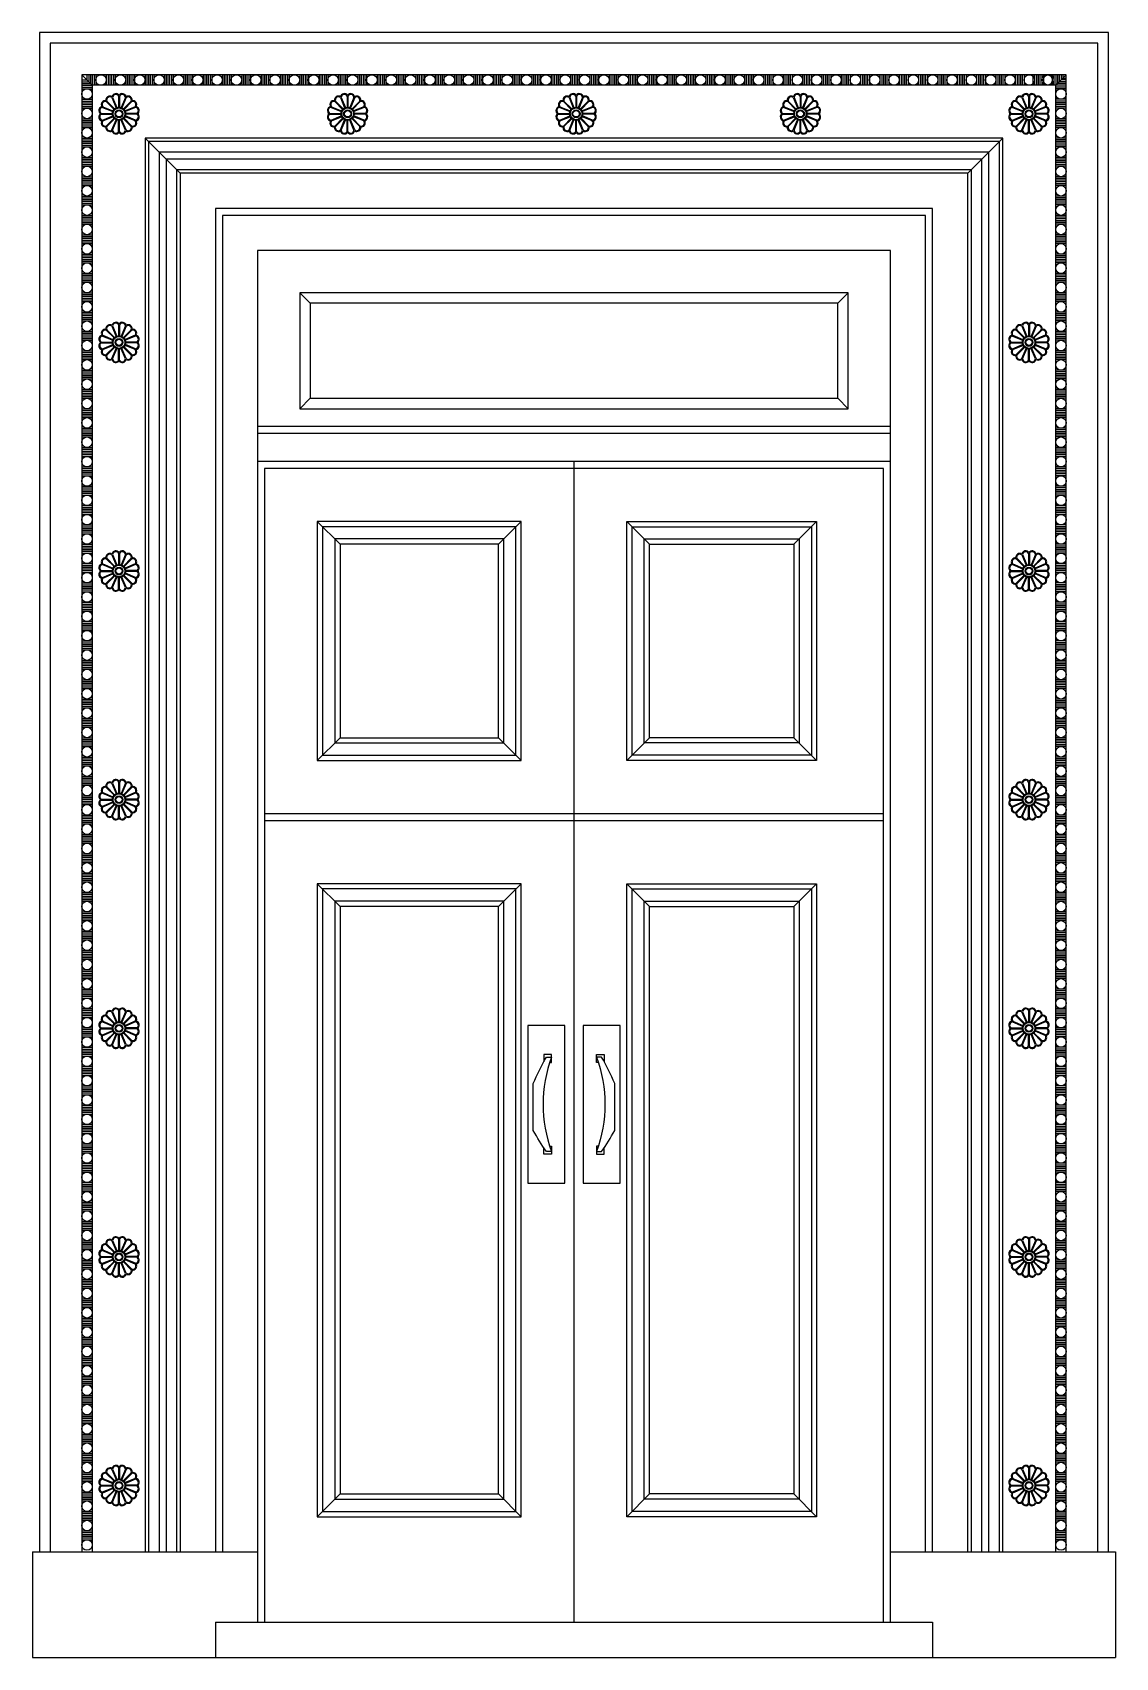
# Model space of a CAD drawing. Header units: metres. Extents: x 31332 to 34422, y 5208 to 9843.
import ezdxf

# ---------------------------------------------------------------- set-up
doc = ezdxf.new("R2010")
doc.units = ezdxf.units.M
for name, color, linetype in [('1', 3, 'Continuous'), ('2', 2, 'Continuous'), ('3', 3, 'Continuous'), ('7', 7, 'Continuous'), ('BH', 3, 'Continuous')]:
    doc.layers.add(name, color=color, linetype=linetype)

# ---------------------------------------------------------------- blocks, each defined once
blk = doc.blocks.new('FH01F006')
at = {"layer": '1'}
for p, q in [((281.6, 3801.6), (369.6, 3713.6)), ((2340.8, 3713.6), (2428.8, 3801.6)), ((475.2, 3608), (475.2, 264)), ((2235.2, 3608), (475.2, 3608)), ((2235.2, 264), (2235.2, 3608)), ((2147.2, 3080), (563.2, 3080)), ((580.8, 2094.4), (2129.6, 2094.4))]:
    blk.add_line(p, q, dxfattribs=at)
for points in [[(2420, 264), (2420, 3792.8), (290.4, 3792.8), (290.4, 264)], [(2393.6, 264), (2393.6, 3766.4), (316.8, 3766.4), (316.8, 264)], [(2376, 264), (2376, 3748.8), (334.4, 3748.8), (334.4, 264)], [(2349.6, 264), (2349.6, 3722.4), (360.8, 3722.4), (360.8, 264)], [(2129.6, 88), (2129.6, 2974.4), (580.8, 2974.4), (580.8, 88)]]:
    blk.add_lwpolyline(points, dxfattribs=at)
for points in [[(726, 2257.2), (1210, 2257.2), (1210, 2829.2), (726, 2829.2)], [(1949.2, 2257.2), (1500.4, 2257.2), (1500.4, 2829.2), (1949.2, 2829.2)], [(756.8, 2288), (1179.2, 2288), (1179.2, 2798.4), (756.8, 2798.4)], [(1918.4, 2288), (1531.2, 2288), (1531.2, 2798.4), (1918.4, 2798.4)], [(726, 365.2), (1210, 365.2), (1210, 1922.8), (726, 1922.8)], [(1949.2, 365.2), (1500.4, 365.2), (1500.4, 1922.8), (1949.2, 1922.8)], [(756.8, 396), (1179.2, 396), (1179.2, 1892), (756.8, 1892)], [(1918.4, 396), (1531.2, 396), (1531.2, 1892), (1918.4, 1892)], [(1240.04, 1580.87), (1240.04, 1187.12), (1331.91, 1187.12), (1331.91, 1580.87)], [(1470.36, 1187.12), (1470.36, 1580.87), (1378.49, 1580.87), (1378.49, 1187.12)]]:
    blk.add_lwpolyline(points, close=True, dxfattribs=at)
at = {"layer": '2'}
blk.add_line((0, 0), (2710.4, 0), dxfattribs=at)
at = {"layer": '3'}
for p, q in [((200.55, 3903.37), (211.05, 3878.02)), ((215.55, 3906.35), (215.55, 3878.91)), ((217.52, 3906.35), (217.52, 3878.91)), ((232.53, 3903.37), (222.03, 3878.02)), ((772.55, 3903.37), (783.05, 3878.02)), ((787.55, 3906.35), (787.55, 3878.91)), ((789.52, 3906.35), (789.52, 3878.91)), ((804.53, 3903.37), (794.03, 3878.02)), ((1344.55, 3903.37), (1355.05, 3878.02)), ((1359.55, 3906.35), (1359.55, 3878.91)), ((1361.52, 3906.35), (1361.52, 3878.91)), ((1376.53, 3903.37), (1366.03, 3878.02)), ((1905.87, 3903.37), (1916.37, 3878.02)), ((1920.88, 3906.35), (1920.88, 3878.91)), ((1922.85, 3906.35), (1922.85, 3878.91)), ((1937.85, 3903.37), (1927.35, 3878.02)), ((2477.87, 3903.37), (2488.37, 3878.02)), ((2492.88, 3906.35), (2492.88, 3878.91)), ((2492.88, 3906.35), (2492.88, 3878.91)), ((2494.85, 3906.35), (2494.85, 3878.91)), ((2494.85, 3906.35), (2494.85, 3878.91)), ((2509.85, 3903.37), (2499.35, 3878.02)), ((2509.85, 3903.37), (2499.35, 3878.02)), ((172.37, 3863.17), (199.81, 3863.17)), ((175.35, 3878.18), (200.71, 3867.68)), ((176.11, 3880), (201.46, 3869.5)), ((184.61, 3892.72), (204.01, 3873.32)), ((186, 3894.11), (205.41, 3874.71)), ((198.72, 3902.61), (209.23, 3877.26)), ((234.35, 3902.61), (223.85, 3877.26)), ((247.07, 3894.11), (227.67, 3874.71)), ((248.46, 3892.72), (229.06, 3873.32)), ((256.96, 3880), (231.61, 3869.5)), ((257.72, 3878.18), (232.37, 3867.68)), ((260.7, 3863.17), (233.26, 3863.17)), ((744.37, 3863.17), (771.81, 3863.17)), ((747.35, 3878.18), (772.71, 3867.68)), ((748.11, 3880), (773.46, 3869.5)), ((756.61, 3892.72), (776.01, 3873.32)), ((758, 3894.11), (777.41, 3874.71)), ((770.72, 3902.61), (781.23, 3877.26)), ((806.35, 3902.61), (795.85, 3877.26)), ((819.07, 3894.11), (799.67, 3874.71)), ((820.46, 3892.72), (801.06, 3873.32)), ((828.96, 3880), (803.61, 3869.5)), ((829.72, 3878.18), (804.37, 3867.68)), ((832.7, 3863.17), (805.26, 3863.17)), ((1316.37, 3863.17), (1343.81, 3863.17)), ((1319.35, 3878.18), (1344.71, 3867.68)), ((1320.11, 3880), (1345.46, 3869.5)), ((1328.61, 3892.72), (1348.01, 3873.32)), ((1330, 3894.11), (1349.41, 3874.71)), ((1342.72, 3902.61), (1353.23, 3877.26)), ((1378.35, 3902.61), (1367.85, 3877.26)), ((1391.07, 3894.11), (1371.67, 3874.71)), ((1392.46, 3892.72), (1373.06, 3873.32)), ((1400.96, 3880), (1375.61, 3869.5)), ((1401.72, 3878.18), (1376.37, 3867.68)), ((1404.7, 3863.17), (1377.26, 3863.17)), ((1877.7, 3863.17), (1905.14, 3863.17)), ((1880.68, 3878.18), (1906.03, 3867.68)), ((1881.44, 3880), (1906.79, 3869.5)), ((1889.94, 3892.72), (1909.34, 3873.32)), ((1891.33, 3894.11), (1910.73, 3874.71)), ((1904.05, 3902.61), (1914.55, 3877.26)), ((1939.68, 3902.61), (1929.17, 3877.26)), ((1952.4, 3894.11), (1932.99, 3874.71)), ((1953.79, 3892.72), (1934.39, 3873.32)), ((1962.29, 3880), (1936.94, 3869.5)), ((1963.05, 3878.18), (1937.69, 3867.68)), ((1966.03, 3863.17), (1938.59, 3863.17)), ((2449.7, 3863.17), (2477.14, 3863.17)), ((2452.68, 3878.18), (2478.03, 3867.68)), ((2453.44, 3880), (2478.79, 3869.5)), ((2461.94, 3892.72), (2481.34, 3873.32)), ((2463.33, 3894.11), (2482.73, 3874.71)), ((2476.05, 3902.61), (2486.55, 3877.26)), ((2511.68, 3902.61), (2501.17, 3877.26)), ((2511.68, 3902.61), (2501.17, 3877.26)), ((2524.4, 3894.11), (2504.99, 3874.71)), ((2524.4, 3894.11), (2504.99, 3874.71)), ((2525.79, 3892.72), (2506.39, 3873.32)), ((2525.79, 3892.72), (2506.39, 3873.32)), ((2534.29, 3880), (2508.94, 3869.5)), ((2534.29, 3880), (2508.94, 3869.5)), ((2535.05, 3878.18), (2509.69, 3867.68)), ((2535.05, 3878.18), (2509.69, 3867.68)), ((2538.03, 3863.17), (2510.59, 3863.17)), ((2538.03, 3863.17), (2510.59, 3863.17)), ((172.37, 3861.2), (199.81, 3861.2)), ((175.35, 3846.19), (200.71, 3856.7)), ((176.11, 3844.37), (201.46, 3854.87)), ((184.61, 3831.65), (204.01, 3851.06)), ((186, 3830.26), (205.41, 3849.66)), ((198.72, 3821.76), (209.23, 3847.11)), ((200.55, 3821), (211.05, 3846.36)), ((215.55, 3818.02), (215.55, 3845.46)), ((217.52, 3818.02), (217.52, 3845.46)), ((232.53, 3821), (222.03, 3846.36)), ((234.35, 3821.76), (223.85, 3847.11)), ((247.07, 3830.26), (227.67, 3849.66)), ((248.46, 3831.65), (229.06, 3851.06)), ((256.96, 3844.37), (231.61, 3854.87)), ((257.72, 3846.19), (232.37, 3856.7)), ((260.7, 3861.2), (233.26, 3861.2)), ((744.37, 3861.2), (771.81, 3861.2)), ((747.35, 3846.19), (772.71, 3856.7)), ((748.11, 3844.37), (773.46, 3854.87)), ((756.61, 3831.65), (776.01, 3851.06)), ((758, 3830.26), (777.41, 3849.66)), ((770.72, 3821.76), (781.23, 3847.11)), ((772.55, 3821), (783.05, 3846.36)), ((787.55, 3818.02), (787.55, 3845.46)), ((789.52, 3818.02), (789.52, 3845.46)), ((804.53, 3821), (794.03, 3846.36)), ((806.35, 3821.76), (795.85, 3847.11)), ((819.07, 3830.26), (799.67, 3849.66)), ((820.46, 3831.65), (801.06, 3851.06)), ((828.96, 3844.37), (803.61, 3854.87)), ((829.72, 3846.19), (804.37, 3856.7)), ((832.7, 3861.2), (805.26, 3861.2)), ((1316.37, 3861.2), (1343.81, 3861.2)), ((1319.35, 3846.19), (1344.71, 3856.7)), ((1320.11, 3844.37), (1345.46, 3854.87)), ((1328.61, 3831.65), (1348.01, 3851.06)), ((1330, 3830.26), (1349.41, 3849.66)), ((1342.72, 3821.76), (1353.23, 3847.11)), ((1344.55, 3821), (1355.05, 3846.36)), ((1359.55, 3818.02), (1359.55, 3845.46)), ((1361.52, 3818.02), (1361.52, 3845.46)), ((1376.53, 3821), (1366.03, 3846.36)), ((1378.35, 3821.76), (1367.85, 3847.11)), ((1391.07, 3830.26), (1371.67, 3849.66)), ((1392.46, 3831.65), (1373.06, 3851.06)), ((1400.96, 3844.37), (1375.61, 3854.87)), ((1401.72, 3846.19), (1376.37, 3856.7)), ((1404.7, 3861.2), (1377.26, 3861.2)), ((1877.7, 3861.2), (1905.14, 3861.2)), ((1880.68, 3846.19), (1906.03, 3856.7)), ((1881.44, 3844.37), (1906.79, 3854.87)), ((1889.94, 3831.65), (1909.34, 3851.06)), ((1891.33, 3830.26), (1910.73, 3849.66)), ((1904.05, 3821.76), (1914.55, 3847.11)), ((1905.87, 3821), (1916.37, 3846.36)), ((1920.88, 3818.02), (1920.88, 3845.46)), ((1922.85, 3818.02), (1922.85, 3845.46)), ((1937.85, 3821), (1927.35, 3846.36)), ((1939.68, 3821.76), (1929.17, 3847.11)), ((1952.4, 3830.26), (1932.99, 3849.66)), ((1953.79, 3831.65), (1934.39, 3851.06)), ((1962.29, 3844.37), (1936.94, 3854.87)), ((1963.05, 3846.19), (1937.69, 3856.7)), ((1966.03, 3861.2), (1938.59, 3861.2)), ((2449.7, 3861.2), (2477.14, 3861.2)), ((2452.68, 3846.19), (2478.03, 3856.7)), ((2453.44, 3844.37), (2478.79, 3854.87)), ((2461.94, 3831.65), (2481.34, 3851.06)), ((2463.33, 3830.26), (2482.73, 3849.66)), ((2476.05, 3821.76), (2486.55, 3847.11)), ((2477.87, 3821), (2488.37, 3846.36)), ((2492.88, 3818.02), (2492.88, 3845.46)), ((2492.88, 3818.02), (2492.88, 3845.46)), ((2494.85, 3818.02), (2494.85, 3845.46)), ((2494.85, 3818.02), (2494.85, 3845.46)), ((2509.85, 3821), (2499.35, 3846.36)), ((2509.85, 3821), (2499.35, 3846.36)), ((2511.68, 3821.76), (2501.17, 3847.11)), ((2511.68, 3821.76), (2501.17, 3847.11)), ((2524.4, 3830.26), (2504.99, 3849.66)), ((2524.4, 3830.26), (2504.99, 3849.66)), ((2525.79, 3831.65), (2506.39, 3851.06)), ((2525.79, 3831.65), (2506.39, 3851.06)), ((2534.29, 3844.37), (2508.94, 3854.87)), ((2534.29, 3844.37), (2508.94, 3854.87)), ((2535.05, 3846.19), (2509.69, 3856.7)), ((2535.05, 3846.19), (2509.69, 3856.7)), ((2538.03, 3861.2), (2510.59, 3861.2)), ((2538.03, 3861.2), (2510.59, 3861.2)), ((215.55, 3334.35), (215.55, 3306.91)), ((217.52, 3334.35), (217.52, 3306.91)), ((2492.88, 3334.35), (2492.88, 3306.91)), ((2494.85, 3334.35), (2494.85, 3306.91)), ((175.35, 3306.18), (200.71, 3295.68)), ((176.11, 3308), (201.46, 3297.5)), ((184.61, 3320.72), (204.01, 3301.32)), ((186, 3322.11), (205.41, 3302.71)), ((198.72, 3330.61), (209.23, 3305.26)), ((200.55, 3331.37), (211.05, 3306.02)), ((232.53, 3331.37), (222.03, 3306.02)), ((234.35, 3330.61), (223.85, 3305.26)), ((247.07, 3322.11), (227.67, 3302.71)), ((248.46, 3320.72), (229.06, 3301.32)), ((256.96, 3308), (231.61, 3297.5)), ((257.72, 3306.18), (232.37, 3295.68)), ((2452.68, 3306.18), (2478.03, 3295.68)), ((2453.44, 3308), (2478.79, 3297.5)), ((2461.94, 3320.72), (2481.34, 3301.32)), ((2463.33, 3322.11), (2482.73, 3302.71)), ((2476.05, 3330.61), (2486.55, 3305.26)), ((2477.87, 3331.37), (2488.37, 3306.02)), ((2509.85, 3331.37), (2499.35, 3306.02)), ((2511.68, 3330.61), (2501.17, 3305.26)), ((2524.4, 3322.11), (2504.99, 3302.71)), ((2525.79, 3320.72), (2506.39, 3301.32)), ((2534.29, 3308), (2508.94, 3297.5)), ((2535.05, 3306.18), (2509.69, 3295.68)), ((172.37, 3291.17), (199.81, 3291.17)), ((172.37, 3289.2), (199.81, 3289.2)), ((175.35, 3274.19), (200.71, 3284.7)), ((176.11, 3272.37), (201.46, 3282.87)), ((184.61, 3259.65), (204.01, 3279.06)), ((186, 3258.26), (205.41, 3277.66)), ((198.72, 3249.76), (209.23, 3275.11)), ((200.55, 3249), (211.05, 3274.36)), ((215.55, 3246.02), (215.55, 3273.46)), ((217.52, 3246.02), (217.52, 3273.46)), ((232.53, 3249), (222.03, 3274.36)), ((234.35, 3249.76), (223.85, 3275.11)), ((247.07, 3258.26), (227.67, 3277.66)), ((248.46, 3259.65), (229.06, 3279.06)), ((256.96, 3272.37), (231.61, 3282.87)), ((257.72, 3274.19), (232.37, 3284.7)), ((260.7, 3291.17), (233.26, 3291.17)), ((260.7, 3289.2), (233.26, 3289.2)), ((2449.7, 3291.17), (2477.14, 3291.17)), ((2449.7, 3289.2), (2477.14, 3289.2)), ((2452.68, 3274.19), (2478.03, 3284.7)), ((2453.44, 3272.37), (2478.79, 3282.87)), ((2461.94, 3259.65), (2481.34, 3279.06)), ((2463.33, 3258.26), (2482.73, 3277.66)), ((2476.05, 3249.76), (2486.55, 3275.11)), ((2477.87, 3249), (2488.37, 3274.36)), ((2492.88, 3246.02), (2492.88, 3273.46)), ((2494.85, 3246.02), (2494.85, 3273.46)), ((2509.85, 3249), (2499.35, 3274.36)), ((2511.68, 3249.76), (2501.17, 3275.11)), ((2524.4, 3258.26), (2504.99, 3277.66)), ((2525.79, 3259.65), (2506.39, 3279.06)), ((2534.29, 3272.37), (2508.94, 3282.87)), ((2535.05, 3274.19), (2509.69, 3284.7)), ((2538.03, 3291.17), (2510.59, 3291.17)), ((2538.03, 3289.2), (2510.59, 3289.2)), ((175.35, 2734.18), (200.71, 2723.68)), ((176.11, 2736), (201.46, 2725.5)), ((184.61, 2748.72), (204.01, 2729.32)), ((186, 2750.11), (205.41, 2730.71)), ((198.72, 2758.61), (209.23, 2733.26)), ((200.55, 2759.37), (211.05, 2734.02)), ((215.55, 2762.35), (215.55, 2734.91)), ((217.52, 2762.35), (217.52, 2734.91)), ((232.53, 2759.37), (222.03, 2734.02)), ((234.35, 2758.61), (223.85, 2733.26)), ((247.07, 2750.11), (227.67, 2730.71)), ((248.46, 2748.72), (229.06, 2729.32)), ((256.96, 2736), (231.61, 2725.5)), ((257.72, 2734.18), (232.37, 2723.68)), ((2452.68, 2734.18), (2478.03, 2723.68)), ((2453.44, 2736), (2478.79, 2725.5)), ((2461.94, 2748.72), (2481.34, 2729.32)), ((2463.33, 2750.11), (2482.73, 2730.71)), ((2476.05, 2758.61), (2486.55, 2733.26)), ((2477.87, 2759.37), (2488.37, 2734.02)), ((2492.88, 2762.35), (2492.88, 2734.91)), ((2494.85, 2762.35), (2494.85, 2734.91)), ((2509.85, 2759.37), (2499.35, 2734.02)), ((2511.68, 2758.61), (2501.17, 2733.26)), ((2524.4, 2750.11), (2504.99, 2730.71)), ((2525.79, 2748.72), (2506.39, 2729.32)), ((2534.29, 2736), (2508.94, 2725.5)), ((2535.05, 2734.18), (2509.69, 2723.68)), ((172.37, 2719.17), (199.81, 2719.17)), ((172.37, 2717.2), (199.81, 2717.2)), ((175.35, 2702.19), (200.71, 2712.7)), ((176.11, 2700.37), (201.46, 2710.87)), ((184.61, 2687.65), (204.01, 2707.06)), ((186, 2686.26), (205.41, 2705.66)), ((198.72, 2677.76), (209.23, 2703.11)), ((200.55, 2677), (211.05, 2702.36)), ((215.55, 2674.02), (215.55, 2701.46)), ((217.52, 2674.02), (217.52, 2701.46)), ((232.53, 2677), (222.03, 2702.36)), ((234.35, 2677.76), (223.85, 2703.11)), ((247.07, 2686.26), (227.67, 2705.66)), ((248.46, 2687.65), (229.06, 2707.06)), ((256.96, 2700.37), (231.61, 2710.87)), ((257.72, 2702.19), (232.37, 2712.7)), ((260.7, 2719.17), (233.26, 2719.17)), ((260.7, 2717.2), (233.26, 2717.2)), ((2449.7, 2719.17), (2477.14, 2719.17)), ((2449.7, 2717.2), (2477.14, 2717.2)), ((2452.68, 2702.19), (2478.03, 2712.7)), ((2453.44, 2700.37), (2478.79, 2710.87)), ((2461.94, 2687.65), (2481.34, 2707.06)), ((2463.33, 2686.26), (2482.73, 2705.66)), ((2476.05, 2677.76), (2486.55, 2703.11)), ((2477.87, 2677), (2488.37, 2702.36)), ((2492.88, 2674.02), (2492.88, 2701.46)), ((2494.85, 2674.02), (2494.85, 2701.46)), ((2509.85, 2677), (2499.35, 2702.36)), ((2511.68, 2677.76), (2501.17, 2703.11)), ((2524.4, 2686.26), (2504.99, 2705.66)), ((2525.79, 2687.65), (2506.39, 2707.06)), ((2534.29, 2700.37), (2508.94, 2710.87)), ((2535.05, 2702.19), (2509.69, 2712.7)), ((2538.03, 2719.17), (2510.59, 2719.17)), ((2538.03, 2717.2), (2510.59, 2717.2)), ((175.35, 2162.18), (200.71, 2151.68)), ((176.11, 2164), (201.46, 2153.5)), ((184.61, 2176.72), (204.01, 2157.32)), ((186, 2178.11), (205.41, 2158.71)), ((198.72, 2186.61), (209.23, 2161.26)), ((200.55, 2187.37), (211.05, 2162.02)), ((215.55, 2190.35), (215.55, 2162.91)), ((217.52, 2190.35), (217.52, 2162.91)), ((232.53, 2187.37), (222.03, 2162.02)), ((234.35, 2186.61), (223.85, 2161.26)), ((247.07, 2178.11), (227.67, 2158.71)), ((248.46, 2176.72), (229.06, 2157.32)), ((256.96, 2164), (231.61, 2153.5)), ((257.72, 2162.18), (232.37, 2151.68)), ((2452.68, 2162.18), (2478.03, 2151.68)), ((2453.44, 2164), (2478.79, 2153.5)), ((2461.94, 2176.72), (2481.34, 2157.32)), ((2463.33, 2178.11), (2482.73, 2158.71)), ((2476.05, 2186.61), (2486.55, 2161.26)), ((2477.87, 2187.37), (2488.37, 2162.02)), ((2492.88, 2190.35), (2492.88, 2162.91)), ((2494.85, 2190.35), (2494.85, 2162.91)), ((2509.85, 2187.37), (2499.35, 2162.02)), ((2511.68, 2186.61), (2501.17, 2161.26)), ((2524.4, 2178.11), (2504.99, 2158.71)), ((2525.79, 2176.72), (2506.39, 2157.32)), ((2534.29, 2164), (2508.94, 2153.5)), ((2535.05, 2162.18), (2509.69, 2151.68)), ((172.37, 2147.17), (199.81, 2147.17)), ((172.37, 2145.2), (199.81, 2145.2)), ((175.35, 2130.19), (200.71, 2140.7)), ((176.11, 2128.37), (201.46, 2138.87)), ((184.61, 2115.65), (204.01, 2135.06)), ((186, 2114.26), (205.41, 2133.66)), ((198.72, 2105.76), (209.23, 2131.11)), ((200.55, 2105), (211.05, 2130.36)), ((215.55, 2102.02), (215.55, 2129.46)), ((217.52, 2102.02), (217.52, 2129.46)), ((232.53, 2105), (222.03, 2130.36)), ((234.35, 2105.76), (223.85, 2131.11)), ((247.07, 2114.26), (227.67, 2133.66)), ((248.46, 2115.65), (229.06, 2135.06)), ((256.96, 2128.37), (231.61, 2138.87)), ((257.72, 2130.19), (232.37, 2140.7)), ((260.7, 2147.17), (233.26, 2147.17)), ((260.7, 2145.2), (233.26, 2145.2)), ((2449.7, 2147.17), (2477.14, 2147.17)), ((2449.7, 2145.2), (2477.14, 2145.2)), ((2452.68, 2130.19), (2478.03, 2140.7)), ((2453.44, 2128.37), (2478.79, 2138.87)), ((2461.94, 2115.65), (2481.34, 2135.06)), ((2463.33, 2114.26), (2482.73, 2133.66)), ((2476.05, 2105.76), (2486.55, 2131.11)), ((2477.87, 2105), (2488.37, 2130.36)), ((2492.88, 2102.02), (2492.88, 2129.46)), ((2494.85, 2102.02), (2494.85, 2129.46)), ((2509.85, 2105), (2499.35, 2130.36)), ((2511.68, 2105.76), (2501.17, 2131.11)), ((2524.4, 2114.26), (2504.99, 2133.66)), ((2525.79, 2115.65), (2506.39, 2135.06)), ((2534.29, 2128.37), (2508.94, 2138.87)), ((2535.05, 2130.19), (2509.69, 2140.7)), ((2538.03, 2147.17), (2510.59, 2147.17)), ((2538.03, 2145.2), (2510.59, 2145.2)), ((175.35, 1590.18), (200.71, 1579.68)), ((176.11, 1592), (201.46, 1581.5)), ((184.61, 1604.72), (204.01, 1585.32)), ((186, 1606.11), (205.41, 1586.71)), ((198.72, 1614.61), (209.23, 1589.26)), ((200.55, 1615.37), (211.05, 1590.02)), ((215.55, 1618.35), (215.55, 1590.91)), ((217.52, 1618.35), (217.52, 1590.91)), ((232.53, 1615.37), (222.03, 1590.02)), ((234.35, 1614.61), (223.85, 1589.26)), ((247.07, 1606.11), (227.67, 1586.71)), ((248.46, 1604.72), (229.06, 1585.32)), ((256.96, 1592), (231.61, 1581.5)), ((257.72, 1590.18), (232.37, 1579.68)), ((2452.68, 1590.18), (2478.03, 1579.68)), ((2453.44, 1592), (2478.79, 1581.5)), ((2461.94, 1604.72), (2481.34, 1585.32)), ((2463.33, 1606.11), (2482.73, 1586.71)), ((2476.05, 1614.61), (2486.55, 1589.26)), ((2477.87, 1615.37), (2488.37, 1590.02)), ((2492.88, 1618.35), (2492.88, 1590.91)), ((2494.85, 1618.35), (2494.85, 1590.91)), ((2509.85, 1615.37), (2499.35, 1590.02)), ((2511.68, 1614.61), (2501.17, 1589.26)), ((2524.4, 1606.11), (2504.99, 1586.71)), ((2525.79, 1604.72), (2506.39, 1585.32)), ((2534.29, 1592), (2508.94, 1581.5)), ((2535.05, 1590.18), (2509.69, 1579.68)), ((172.37, 1575.17), (199.81, 1575.17)), ((172.37, 1573.2), (199.81, 1573.2)), ((175.35, 1558.19), (200.71, 1568.7)), ((176.11, 1556.37), (201.46, 1566.87)), ((184.61, 1543.65), (204.01, 1563.06)), ((186, 1542.26), (205.41, 1561.66)), ((198.72, 1533.76), (209.23, 1559.11)), ((200.55, 1533), (211.05, 1558.36)), ((215.55, 1530.02), (215.55, 1557.46)), ((217.52, 1530.02), (217.52, 1557.46)), ((232.53, 1533), (222.03, 1558.36)), ((234.35, 1533.76), (223.85, 1559.11)), ((247.07, 1542.26), (227.67, 1561.66)), ((248.46, 1543.65), (229.06, 1563.06)), ((256.96, 1556.37), (231.61, 1566.87)), ((257.72, 1558.19), (232.37, 1568.7)), ((260.7, 1575.17), (233.26, 1575.17)), ((260.7, 1573.2), (233.26, 1573.2)), ((2449.7, 1575.17), (2477.14, 1575.17)), ((2449.7, 1573.2), (2477.14, 1573.2)), ((2452.68, 1558.19), (2478.03, 1568.7)), ((2453.44, 1556.37), (2478.79, 1566.87)), ((2461.94, 1543.65), (2481.34, 1563.06)), ((2463.33, 1542.26), (2482.73, 1561.66)), ((2476.05, 1533.76), (2486.55, 1559.11)), ((2477.87, 1533), (2488.37, 1558.36)), ((2492.88, 1530.02), (2492.88, 1557.46)), ((2494.85, 1530.02), (2494.85, 1557.46)), ((2509.85, 1533), (2499.35, 1558.36)), ((2511.68, 1533.76), (2501.17, 1559.11)), ((2524.4, 1542.26), (2504.99, 1561.66)), ((2525.79, 1543.65), (2506.39, 1563.06)), ((2534.29, 1556.37), (2508.94, 1566.87)), ((2535.05, 1558.19), (2509.69, 1568.7)), ((2538.03, 1575.17), (2510.59, 1575.17)), ((2538.03, 1573.2), (2510.59, 1573.2)), ((175.35, 1018.18), (200.71, 1007.68)), ((176.11, 1020), (201.46, 1009.5)), ((184.61, 1032.72), (204.01, 1013.32)), ((186, 1034.11), (205.41, 1014.71)), ((198.72, 1042.61), (209.23, 1017.26)), ((200.55, 1043.37), (211.05, 1018.02)), ((215.55, 1046.35), (215.55, 1018.91)), ((217.52, 1046.35), (217.52, 1018.91)), ((232.53, 1043.37), (222.03, 1018.02)), ((234.35, 1042.61), (223.85, 1017.26)), ((247.07, 1034.11), (227.67, 1014.71)), ((248.46, 1032.72), (229.06, 1013.32)), ((256.96, 1020), (231.61, 1009.5)), ((257.72, 1018.18), (232.37, 1007.68)), ((2452.68, 1018.18), (2478.03, 1007.68)), ((2453.44, 1020), (2478.79, 1009.5)), ((2461.94, 1032.72), (2481.34, 1013.32)), ((2463.33, 1034.11), (2482.73, 1014.71)), ((2476.05, 1042.61), (2486.55, 1017.26)), ((2477.87, 1043.37), (2488.37, 1018.02)), ((2492.88, 1046.35), (2492.88, 1018.91)), ((2494.85, 1046.35), (2494.85, 1018.91)), ((2509.85, 1043.37), (2499.35, 1018.02)), ((2511.68, 1042.61), (2501.17, 1017.26)), ((2524.4, 1034.11), (2504.99, 1014.71)), ((2525.79, 1032.72), (2506.39, 1013.32)), ((2534.29, 1020), (2508.94, 1009.5)), ((2535.05, 1018.18), (2509.69, 1007.68)), ((172.37, 1003.17), (199.81, 1003.17)), ((172.37, 1001.2), (199.81, 1001.2)), ((175.35, 986.19), (200.71, 996.7)), ((176.11, 984.37), (201.46, 994.87)), ((184.61, 971.65), (204.01, 991.06)), ((186, 970.26), (205.41, 989.66)), ((198.72, 961.76), (209.23, 987.11)), ((200.55, 961), (211.05, 986.36)), ((215.55, 958.02), (215.55, 985.46)), ((217.52, 958.02), (217.52, 985.46)), ((232.53, 961), (222.03, 986.36)), ((234.35, 961.76), (223.85, 987.11)), ((247.07, 970.26), (227.67, 989.66)), ((248.46, 971.65), (229.06, 991.06)), ((256.96, 984.37), (231.61, 994.87)), ((257.72, 986.19), (232.37, 996.7)), ((260.7, 1003.17), (233.26, 1003.17)), ((260.7, 1001.2), (233.26, 1001.2)), ((2449.7, 1003.17), (2477.14, 1003.17)), ((2449.7, 1001.2), (2477.14, 1001.2)), ((2452.68, 986.19), (2478.03, 996.7)), ((2453.44, 984.37), (2478.79, 994.87)), ((2461.94, 971.65), (2481.34, 991.06)), ((2463.33, 970.26), (2482.73, 989.66)), ((2476.05, 961.76), (2486.55, 987.11)), ((2477.87, 961), (2488.37, 986.36)), ((2492.88, 958.02), (2492.88, 985.46)), ((2494.85, 958.02), (2494.85, 985.46)), ((2509.85, 961), (2499.35, 986.36)), ((2511.68, 961.76), (2501.17, 987.11)), ((2524.4, 970.26), (2504.99, 989.66)), ((2525.79, 971.65), (2506.39, 991.06)), ((2534.29, 984.37), (2508.94, 994.87)), ((2535.05, 986.19), (2509.69, 996.7)), ((2538.03, 1003.17), (2510.59, 1003.17)), ((2538.03, 1001.2), (2510.59, 1001.2)), ((176.11, 448), (201.46, 437.5)), ((184.61, 460.72), (204.01, 441.32)), ((186, 462.11), (205.41, 442.71)), ((198.72, 470.61), (209.23, 445.26)), ((200.55, 471.37), (211.05, 446.02)), ((215.55, 474.35), (215.55, 446.91)), ((217.52, 474.35), (217.52, 446.91)), ((232.53, 471.37), (222.03, 446.02)), ((234.35, 470.61), (223.85, 445.26)), ((247.07, 462.11), (227.67, 442.71)), ((248.46, 460.72), (229.06, 441.32)), ((256.96, 448), (231.61, 437.5)), ((2453.44, 448), (2478.79, 437.5)), ((2461.94, 460.72), (2481.34, 441.32)), ((2463.33, 462.11), (2482.73, 442.71)), ((2476.05, 470.61), (2486.55, 445.26)), ((2477.87, 471.37), (2488.37, 446.02)), ((2492.88, 474.35), (2492.88, 446.91)), ((2492.88, 474.35), (2492.88, 446.91)), ((2494.85, 474.35), (2494.85, 446.91)), ((2494.85, 474.35), (2494.85, 446.91)), ((2509.85, 471.37), (2499.35, 446.02)), ((2509.85, 471.37), (2499.35, 446.02)), ((2511.68, 470.61), (2501.17, 445.26)), ((2511.68, 470.61), (2501.17, 445.26)), ((2524.4, 462.11), (2504.99, 442.71)), ((2524.4, 462.11), (2504.99, 442.71)), ((2525.79, 460.72), (2506.39, 441.32)), ((2525.79, 460.72), (2506.39, 441.32)), ((2534.29, 448), (2508.94, 437.5)), ((2534.29, 448), (2508.94, 437.5)), ((172.37, 431.17), (199.81, 431.17)), ((172.37, 429.2), (199.81, 429.2)), ((175.35, 446.18), (200.71, 435.68)), ((175.35, 414.19), (200.71, 424.7)), ((176.11, 412.37), (201.46, 422.87)), ((184.61, 399.65), (204.01, 419.06)), ((186, 398.26), (205.41, 417.66)), ((198.72, 389.76), (209.23, 415.11)), ((200.55, 389), (211.05, 414.36)), ((215.55, 386.02), (215.55, 413.46)), ((217.52, 386.02), (217.52, 413.46)), ((232.53, 389), (222.03, 414.36)), ((234.35, 389.76), (223.85, 415.11)), ((247.07, 398.26), (227.67, 417.66)), ((248.46, 399.65), (229.06, 419.06)), ((256.96, 412.37), (231.61, 422.87)), ((257.72, 446.18), (232.37, 435.68)), ((257.72, 414.19), (232.37, 424.7)), ((260.7, 431.17), (233.26, 431.17)), ((260.7, 429.2), (233.26, 429.2)), ((2449.7, 431.17), (2477.14, 431.17)), ((2449.7, 429.2), (2477.14, 429.2)), ((2452.68, 446.18), (2478.03, 435.68)), ((2452.68, 414.19), (2478.03, 424.7)), ((2453.44, 412.37), (2478.79, 422.87)), ((2461.94, 399.65), (2481.34, 419.06)), ((2463.33, 398.26), (2482.73, 417.66)), ((2476.05, 389.76), (2486.55, 415.11)), ((2477.87, 389), (2488.37, 414.36)), ((2492.88, 386.02), (2492.88, 413.46)), ((2492.88, 386.02), (2492.88, 413.46)), ((2494.85, 386.02), (2494.85, 413.46)), ((2494.85, 386.02), (2494.85, 413.46)), ((2509.85, 389), (2499.35, 414.36)), ((2509.85, 389), (2499.35, 414.36)), ((2511.68, 389.76), (2501.17, 415.11)), ((2511.68, 389.76), (2501.17, 415.11)), ((2524.4, 398.26), (2504.99, 417.66)), ((2524.4, 398.26), (2504.99, 417.66)), ((2525.79, 399.65), (2506.39, 419.06)), ((2525.79, 399.65), (2506.39, 419.06)), ((2534.29, 412.37), (2508.94, 422.87)), ((2534.29, 412.37), (2508.94, 422.87)), ((2535.05, 446.18), (2509.69, 435.68)), ((2535.05, 446.18), (2509.69, 435.68)), ((2535.05, 414.19), (2509.69, 424.7)), ((2535.05, 414.19), (2509.69, 424.7)), ((2538.03, 431.17), (2510.59, 431.17)), ((2538.03, 431.17), (2510.59, 431.17)), ((2538.03, 429.2), (2510.59, 429.2)), ((2538.03, 429.2), (2510.59, 429.2))]:
    blk.add_line(p, q, dxfattribs=at)
for centre, radius in [((216.54, 3862.19), 16.76), ((216.54, 3862.19), 14.78), ((216.54, 3862.19), 9.86), ((216.54, 3862.19), 7.88), ((788.54, 3862.19), 16.76), ((788.54, 3862.19), 14.78), ((788.54, 3862.19), 9.86), ((788.54, 3862.19), 7.88), ((1360.54, 3862.19), 16.76), ((1360.54, 3862.19), 14.78), ((1360.54, 3862.19), 9.86), ((1360.54, 3862.19), 7.88), ((1921.86, 3862.19), 16.76), ((1921.86, 3862.19), 14.78), ((1921.86, 3862.19), 9.86), ((1921.86, 3862.19), 7.88), ((2493.86, 3862.19), 16.76), ((2493.86, 3862.19), 14.78), ((2493.86, 3862.19), 9.86), ((2493.86, 3862.19), 9.86), ((2493.86, 3862.19), 7.88), ((2493.86, 3862.19), 7.88), ((216.54, 3290.19), 16.76), ((216.54, 3290.19), 14.78), ((216.54, 3290.19), 9.86), ((216.54, 3290.19), 7.88), ((2493.86, 3290.19), 16.76), ((2493.86, 3290.19), 14.78), ((2493.86, 3290.19), 9.86), ((2493.86, 3290.19), 7.88), ((216.54, 2718.19), 16.76), ((216.54, 2718.19), 14.78), ((216.54, 2718.19), 9.86), ((216.54, 2718.19), 7.88), ((2493.86, 2718.19), 16.76), ((2493.86, 2718.19), 14.78), ((2493.86, 2718.19), 9.86), ((2493.86, 2718.19), 7.88), ((216.54, 2146.19), 16.76), ((216.54, 2146.19), 14.78), ((216.54, 2146.19), 9.86), ((2493.86, 2146.19), 16.76), ((2493.86, 2146.19), 14.78), ((2493.86, 2146.19), 9.86), ((216.54, 2146.19), 7.88), ((2493.86, 2146.19), 7.88), ((216.54, 1574.19), 16.76), ((216.54, 1574.19), 14.78), ((2493.86, 1574.19), 16.76), ((2493.86, 1574.19), 14.78), ((216.54, 1574.19), 9.86), ((216.54, 1574.19), 7.88), ((2493.86, 1574.19), 9.86), ((2493.86, 1574.19), 7.88), ((216.54, 1002.19), 16.76), ((216.54, 1002.19), 14.78), ((2493.86, 1002.19), 16.76), ((2493.86, 1002.19), 14.78), ((216.54, 1002.19), 9.86), ((216.54, 1002.19), 7.88), ((2493.86, 1002.19), 9.86), ((2493.86, 1002.19), 7.88), ((216.54, 430.19), 16.76), ((216.54, 430.19), 14.78), ((216.54, 430.19), 9.86), ((216.54, 430.19), 7.88), ((2493.86, 430.19), 16.76), ((2493.86, 430.19), 14.78), ((2493.86, 430.19), 9.86), ((2493.86, 430.19), 7.88)]:
    blk.add_circle(centre, radius, dxfattribs=at)
for centre, radius, start, end in [((193.58, 3896.55), 9.93, 58.2, 189.3), ((193.58, 3896.55), 7.96, 49.71, 197.79), ((208.47, 3902.72), 9.93, 35.7, 166.8), ((208.47, 3902.72), 7.96, 27.21, 175.29), ((224.6, 3902.72), 9.93, 13.2, 144.3), ((224.6, 3902.72), 7.96, 4.71, 152.79), ((239.49, 3896.55), 9.93, 350.7, 121.8), ((239.49, 3896.55), 7.96, 342.21, 130.29), ((765.58, 3896.55), 9.93, 58.2, 189.3), ((765.58, 3896.55), 7.96, 49.71, 197.79), ((780.47, 3902.72), 9.93, 35.7, 166.8), ((780.47, 3902.72), 7.96, 27.21, 175.29), ((796.6, 3902.72), 9.93, 13.2, 144.3), ((796.6, 3902.72), 7.96, 4.71, 152.79), ((811.49, 3896.55), 9.93, 350.7, 121.8), ((811.49, 3896.55), 7.96, 342.21, 130.29), ((1337.58, 3896.55), 9.93, 58.2, 189.3), ((1337.58, 3896.55), 7.96, 49.71, 197.79), ((1352.47, 3902.72), 9.93, 35.7, 166.8), ((1352.47, 3902.72), 7.96, 27.21, 175.29), ((1368.6, 3902.72), 9.93, 13.2, 144.3), ((1368.6, 3902.72), 7.96, 4.71, 152.79), ((1383.49, 3896.55), 9.93, 350.7, 121.8), ((1383.49, 3896.55), 7.96, 342.21, 130.29), ((1898.91, 3896.55), 9.93, 58.2, 189.3), ((1898.91, 3896.55), 7.96, 49.71, 197.79), ((1913.8, 3902.72), 9.93, 35.7, 166.8), ((1913.8, 3902.72), 7.96, 27.21, 175.29), ((1929.93, 3902.72), 9.93, 13.2, 144.3), ((1929.93, 3902.72), 7.96, 4.71, 152.79), ((1944.82, 3896.55), 9.93, 350.7, 121.8), ((1944.82, 3896.55), 7.96, 342.21, 130.29), ((2470.91, 3896.55), 9.93, 58.2, 189.3), ((2470.91, 3896.55), 7.96, 49.71, 197.79), ((2485.8, 3902.72), 9.93, 35.7, 166.8), ((2485.8, 3902.72), 7.96, 27.21, 175.29), ((2501.93, 3902.72), 9.93, 13.2, 144.3), ((2501.93, 3902.72), 9.93, 13.2, 144.3), ((2501.93, 3902.72), 7.96, 4.71, 152.79), ((2501.93, 3902.72), 7.96, 4.71, 152.79), ((2516.82, 3896.55), 9.93, 350.7, 121.8), ((2516.82, 3896.55), 9.93, 350.7, 121.8), ((2516.82, 3896.55), 7.96, 342.21, 130.29), ((2516.82, 3896.55), 7.96, 342.21, 130.29), ((176.01, 3870.25), 9.93, 103.2, 234.3), ((176.01, 3870.25), 7.96, 94.71, 242.79), ((182.18, 3885.14), 9.93, 80.7, 211.8), ((182.18, 3885.14), 7.96, 72.21, 220.29), ((250.9, 3885.14), 7.96, 319.71, 107.79), ((250.9, 3885.14), 9.93, 328.2, 99.3), ((257.07, 3870.25), 7.96, 297.21, 85.29), ((257.07, 3870.25), 9.93, 305.7, 76.8), ((748.01, 3870.25), 9.93, 103.2, 234.3), ((748.01, 3870.25), 7.96, 94.71, 242.79), ((754.18, 3885.14), 9.93, 80.7, 211.8), ((754.18, 3885.14), 7.96, 72.21, 220.29), ((822.9, 3885.14), 7.96, 319.71, 107.79), ((822.9, 3885.14), 9.93, 328.2, 99.3), ((829.07, 3870.25), 7.96, 297.21, 85.29), ((829.07, 3870.25), 9.93, 305.7, 76.8), ((1320.01, 3870.25), 9.93, 103.2, 234.3), ((1320.01, 3870.25), 7.96, 94.71, 242.79), ((1326.18, 3885.14), 9.93, 80.7, 211.8), ((1326.18, 3885.14), 7.96, 72.21, 220.29), ((1394.9, 3885.14), 7.96, 319.71, 107.79), ((1394.9, 3885.14), 9.93, 328.2, 99.3), ((1401.07, 3870.25), 7.96, 297.21, 85.29), ((1401.07, 3870.25), 9.93, 305.7, 76.8), ((1881.33, 3870.25), 9.93, 103.2, 234.3), ((1881.33, 3870.25), 7.96, 94.71, 242.79), ((1887.5, 3885.14), 9.93, 80.7, 211.8), ((1887.5, 3885.14), 7.96, 72.21, 220.29), ((1956.22, 3885.14), 7.96, 319.71, 107.79), ((1956.22, 3885.14), 9.93, 328.2, 99.3), ((1962.39, 3870.25), 7.96, 297.21, 85.29), ((1962.39, 3870.25), 9.93, 305.7, 76.8), ((2453.33, 3870.25), 9.93, 103.2, 234.3), ((2453.33, 3870.25), 7.96, 94.71, 242.79), ((2459.5, 3885.14), 9.93, 80.7, 211.8), ((2459.5, 3885.14), 7.96, 72.21, 220.29), ((2528.22, 3885.14), 7.96, 319.71, 107.79), ((2528.22, 3885.14), 7.96, 319.71, 107.79), ((2528.22, 3885.14), 9.93, 328.2, 99.3), ((2528.22, 3885.14), 9.93, 328.2, 99.3), ((2534.39, 3870.25), 7.96, 297.21, 85.29), ((2534.39, 3870.25), 7.96, 297.21, 85.29), ((2534.39, 3870.25), 9.93, 305.7, 76.8), ((2534.39, 3870.25), 9.93, 305.7, 76.8), ((176.01, 3854.12), 9.93, 125.7, 256.8), ((176.01, 3854.12), 7.96, 117.21, 265.29), ((182.18, 3839.23), 9.93, 148.2, 279.3), ((182.18, 3839.23), 7.96, 139.71, 287.79), ((193.58, 3827.83), 9.93, 170.7, 301.8), ((193.58, 3827.83), 7.96, 162.21, 310.29), ((239.49, 3827.83), 9.93, 238.2, 9.3), ((239.49, 3827.83), 7.96, 229.71, 17.79), ((250.9, 3839.23), 7.96, 252.21, 40.29), ((250.9, 3839.23), 9.93, 260.7, 31.8), ((257.07, 3854.12), 7.96, 274.71, 62.79), ((257.07, 3854.12), 9.93, 283.2, 54.3), ((748.01, 3854.12), 9.93, 125.7, 256.8), ((748.01, 3854.12), 7.96, 117.21, 265.29), ((754.18, 3839.23), 9.93, 148.2, 279.3), ((754.18, 3839.23), 7.96, 139.71, 287.79), ((765.58, 3827.83), 9.93, 170.7, 301.8), ((765.58, 3827.83), 7.96, 162.21, 310.29), ((811.49, 3827.83), 9.93, 238.2, 9.3), ((811.49, 3827.83), 7.96, 229.71, 17.79), ((822.9, 3839.23), 7.96, 252.21, 40.29), ((822.9, 3839.23), 9.93, 260.7, 31.8), ((829.07, 3854.12), 7.96, 274.71, 62.79), ((829.07, 3854.12), 9.93, 283.2, 54.3), ((1320.01, 3854.12), 9.93, 125.7, 256.8), ((1320.01, 3854.12), 7.96, 117.21, 265.29), ((1326.18, 3839.23), 9.93, 148.2, 279.3), ((1326.18, 3839.23), 7.96, 139.71, 287.79), ((1337.58, 3827.83), 9.93, 170.7, 301.8), ((1337.58, 3827.83), 7.96, 162.21, 310.29), ((1383.49, 3827.83), 9.93, 238.2, 9.3), ((1383.49, 3827.83), 7.96, 229.71, 17.79), ((1394.9, 3839.23), 7.96, 252.21, 40.29), ((1394.9, 3839.23), 9.93, 260.7, 31.8), ((1401.07, 3854.12), 7.96, 274.71, 62.79), ((1401.07, 3854.12), 9.93, 283.2, 54.3), ((1881.33, 3854.12), 9.93, 125.7, 256.8), ((1881.33, 3854.12), 7.96, 117.21, 265.29), ((1887.5, 3839.23), 9.93, 148.2, 279.3), ((1887.5, 3839.23), 7.96, 139.71, 287.79), ((1898.91, 3827.83), 9.93, 170.7, 301.8), ((1898.91, 3827.83), 7.96, 162.21, 310.29), ((1944.82, 3827.83), 9.93, 238.2, 9.3), ((1944.82, 3827.83), 7.96, 229.71, 17.79), ((1956.22, 3839.23), 7.96, 252.21, 40.29), ((1956.22, 3839.23), 9.93, 260.7, 31.8), ((1962.39, 3854.12), 7.96, 274.71, 62.79), ((1962.39, 3854.12), 9.93, 283.2, 54.3), ((2453.33, 3854.12), 9.93, 125.7, 256.8), ((2453.33, 3854.12), 7.96, 117.21, 265.29), ((2459.5, 3839.23), 9.93, 148.2, 279.3), ((2459.5, 3839.23), 7.96, 139.71, 287.79), ((2470.91, 3827.83), 9.93, 170.7, 301.8), ((2470.91, 3827.83), 7.96, 162.21, 310.29), ((2516.82, 3827.83), 9.93, 238.2, 9.3), ((2516.82, 3827.83), 9.93, 238.2, 9.3), ((2516.82, 3827.83), 7.96, 229.71, 17.79), ((2516.82, 3827.83), 7.96, 229.71, 17.79), ((2528.22, 3839.23), 7.96, 252.21, 40.29), ((2528.22, 3839.23), 7.96, 252.21, 40.29), ((2528.22, 3839.23), 9.93, 260.7, 31.8), ((2528.22, 3839.23), 9.93, 260.7, 31.8), ((2534.39, 3854.12), 7.96, 274.71, 62.79), ((2534.39, 3854.12), 7.96, 274.71, 62.79), ((2534.39, 3854.12), 9.93, 283.2, 54.3), ((2534.39, 3854.12), 9.93, 283.2, 54.3), ((208.47, 3821.66), 9.93, 193.2, 324.3), ((208.47, 3821.66), 7.96, 184.71, 332.79), ((224.6, 3821.66), 9.93, 215.7, 346.8), ((224.6, 3821.66), 7.96, 207.21, 355.29), ((780.47, 3821.66), 9.93, 193.2, 324.3), ((780.47, 3821.66), 7.96, 184.71, 332.79), ((796.6, 3821.66), 9.93, 215.7, 346.8), ((796.6, 3821.66), 7.96, 207.21, 355.29), ((1352.47, 3821.66), 9.93, 193.2, 324.3), ((1352.47, 3821.66), 7.96, 184.71, 332.79), ((1368.6, 3821.66), 9.93, 215.7, 346.8), ((1368.6, 3821.66), 7.96, 207.21, 355.29), ((1913.8, 3821.66), 9.93, 193.2, 324.3), ((1913.8, 3821.66), 7.96, 184.71, 332.79), ((1929.93, 3821.66), 9.93, 215.7, 346.8), ((1929.93, 3821.66), 7.96, 207.21, 355.29), ((2485.8, 3821.66), 9.93, 193.2, 324.3), ((2485.8, 3821.66), 7.96, 184.71, 332.79), ((2501.93, 3821.66), 9.93, 215.7, 346.8), ((2501.93, 3821.66), 9.93, 215.7, 346.8), ((2501.93, 3821.66), 7.96, 207.21, 355.29), ((2501.93, 3821.66), 7.96, 207.21, 355.29), ((193.58, 3324.55), 9.93, 58.2, 189.3), ((208.47, 3330.72), 9.93, 35.7, 166.8), ((208.47, 3330.72), 7.96, 27.21, 175.29), ((224.6, 3330.72), 9.93, 13.2, 144.3), ((224.6, 3330.72), 7.96, 4.71, 152.79), ((239.49, 3324.55), 9.93, 350.7, 121.8), ((2470.91, 3324.55), 9.93, 58.2, 189.3), ((2485.8, 3330.72), 9.93, 35.7, 166.8), ((2485.8, 3330.72), 7.96, 27.21, 175.29), ((2501.93, 3330.72), 9.93, 13.2, 144.3), ((2501.93, 3330.72), 7.96, 4.71, 152.79), ((2516.82, 3324.55), 9.93, 350.7, 121.8), ((176.01, 3298.25), 9.93, 103.2, 234.3), ((176.01, 3298.25), 7.96, 94.71, 242.79), ((182.18, 3313.14), 9.93, 80.7, 211.8), ((182.18, 3313.14), 7.96, 72.21, 220.29), ((193.58, 3324.55), 7.96, 49.71, 197.79), ((239.49, 3324.55), 7.96, 342.21, 130.29), ((250.9, 3313.14), 7.96, 319.71, 107.79), ((250.9, 3313.14), 9.93, 328.2, 99.3), ((257.07, 3298.25), 7.96, 297.21, 85.29), ((257.07, 3298.25), 9.93, 305.7, 76.8), ((2453.33, 3298.25), 9.93, 103.2, 234.3), ((2453.33, 3298.25), 7.96, 94.71, 242.79), ((2459.5, 3313.14), 9.93, 80.7, 211.8), ((2459.5, 3313.14), 7.96, 72.21, 220.29), ((2470.91, 3324.55), 7.96, 49.71, 197.79), ((2516.82, 3324.55), 7.96, 342.21, 130.29), ((2528.22, 3313.14), 7.96, 319.71, 107.79), ((2528.22, 3313.14), 7.96, 319.71, 107.79), ((2528.22, 3313.14), 9.93, 328.2, 99.3), ((2528.22, 3313.14), 9.93, 328.2, 99.3), ((2534.39, 3298.25), 7.96, 297.21, 85.29), ((2534.39, 3298.25), 7.96, 297.21, 85.29), ((2534.39, 3298.25), 9.93, 305.7, 76.8), ((2534.39, 3298.25), 9.93, 305.7, 76.8), ((176.01, 3282.12), 9.93, 125.7, 256.8), ((176.01, 3282.12), 7.96, 117.21, 265.29), ((182.18, 3267.23), 9.93, 148.2, 279.3), ((182.18, 3267.23), 7.96, 139.71, 287.79), ((193.58, 3255.83), 9.93, 170.7, 301.8), ((193.58, 3255.83), 7.96, 162.21, 310.29), ((239.49, 3255.83), 9.93, 238.2, 9.3), ((239.49, 3255.83), 7.96, 229.71, 17.79), ((250.9, 3267.23), 7.96, 252.21, 40.29), ((250.9, 3267.23), 9.93, 260.7, 31.8), ((257.07, 3282.12), 7.96, 274.71, 62.79), ((257.07, 3282.12), 9.93, 283.2, 54.3), ((2453.33, 3282.12), 9.93, 125.7, 256.8), ((2453.33, 3282.12), 7.96, 117.21, 265.29), ((2459.5, 3267.23), 9.93, 148.2, 279.3), ((2459.5, 3267.23), 7.96, 139.71, 287.79), ((2470.91, 3255.83), 9.93, 170.7, 301.8), ((2470.91, 3255.83), 7.96, 162.21, 310.29), ((2516.82, 3255.83), 9.93, 238.2, 9.3), ((2516.82, 3255.83), 7.96, 229.71, 17.79), ((2528.22, 3267.23), 7.96, 252.21, 40.29), ((2528.22, 3267.23), 7.96, 252.21, 40.29), ((2528.22, 3267.23), 9.93, 260.7, 31.8), ((2528.22, 3267.23), 9.93, 260.7, 31.8), ((2534.39, 3282.12), 7.96, 274.71, 62.79), ((2534.39, 3282.12), 7.96, 274.71, 62.79), ((2534.39, 3282.12), 9.93, 283.2, 54.3), ((2534.39, 3282.12), 9.93, 283.2, 54.3), ((208.47, 3249.66), 9.93, 193.2, 324.3), ((208.47, 3249.66), 7.96, 184.71, 332.79), ((224.6, 3249.66), 9.93, 215.7, 346.8), ((224.6, 3249.66), 7.96, 207.21, 355.29), ((2485.8, 3249.66), 9.93, 193.2, 324.3), ((2485.8, 3249.66), 7.96, 184.71, 332.79), ((2501.93, 3249.66), 9.93, 215.7, 346.8), ((2501.93, 3249.66), 7.96, 207.21, 355.29), ((208.47, 2758.72), 9.93, 35.7, 166.8), ((208.47, 2758.72), 7.96, 27.21, 175.29), ((224.6, 2758.72), 9.93, 13.2, 144.3), ((224.6, 2758.72), 7.96, 4.71, 152.79), ((2485.8, 2758.72), 9.93, 35.7, 166.8), ((2485.8, 2758.72), 7.96, 27.21, 175.29), ((2501.93, 2758.72), 9.93, 13.2, 144.3), ((2501.93, 2758.72), 7.96, 4.71, 152.79), ((176.01, 2726.25), 9.93, 103.2, 234.3), ((176.01, 2726.25), 7.96, 94.71, 242.79), ((182.18, 2741.14), 9.93, 80.7, 211.8), ((182.18, 2741.14), 7.96, 72.21, 220.29), ((193.58, 2752.55), 9.93, 58.2, 189.3), ((193.58, 2752.55), 7.96, 49.71, 197.79), ((239.49, 2752.55), 9.93, 350.7, 121.8), ((239.49, 2752.55), 7.96, 342.21, 130.29), ((250.9, 2741.14), 7.96, 319.71, 107.79), ((250.9, 2741.14), 9.93, 328.2, 99.3), ((257.07, 2726.25), 7.96, 297.21, 85.29), ((257.07, 2726.25), 9.93, 305.7, 76.8), ((2453.33, 2726.25), 9.93, 103.2, 234.3), ((2453.33, 2726.25), 7.96, 94.71, 242.79), ((2459.5, 2741.14), 9.93, 80.7, 211.8), ((2459.5, 2741.14), 7.96, 72.21, 220.29), ((2470.91, 2752.55), 9.93, 58.2, 189.3), ((2470.91, 2752.55), 7.96, 49.71, 197.79), ((2516.82, 2752.55), 9.93, 350.7, 121.8), ((2516.82, 2752.55), 7.96, 342.21, 130.29), ((2528.22, 2741.14), 7.96, 319.71, 107.79), ((2528.22, 2741.14), 7.96, 319.71, 107.79), ((2528.22, 2741.14), 9.93, 328.2, 99.3), ((2528.22, 2741.14), 9.93, 328.2, 99.3), ((2534.39, 2726.25), 7.96, 297.21, 85.29), ((2534.39, 2726.25), 7.96, 297.21, 85.29), ((2534.39, 2726.25), 9.93, 305.7, 76.8), ((2534.39, 2726.25), 9.93, 305.7, 76.8), ((176.01, 2710.12), 9.93, 125.7, 256.8), ((176.01, 2710.12), 7.96, 117.21, 265.29), ((182.18, 2695.23), 9.93, 148.2, 279.3), ((182.18, 2695.23), 7.96, 139.71, 287.79), ((193.58, 2683.83), 9.93, 170.7, 301.8), ((193.58, 2683.83), 7.96, 162.21, 310.29), ((239.49, 2683.83), 9.93, 238.2, 9.3), ((239.49, 2683.83), 7.96, 229.71, 17.79), ((250.9, 2695.23), 7.96, 252.21, 40.29), ((250.9, 2695.23), 9.93, 260.7, 31.8), ((257.07, 2710.12), 7.96, 274.71, 62.79), ((257.07, 2710.12), 9.93, 283.2, 54.3), ((2453.33, 2710.12), 9.93, 125.7, 256.8), ((2453.33, 2710.12), 7.96, 117.21, 265.29), ((2459.5, 2695.23), 9.93, 148.2, 279.3), ((2459.5, 2695.23), 7.96, 139.71, 287.79), ((2470.91, 2683.83), 9.93, 170.7, 301.8), ((2470.91, 2683.83), 7.96, 162.21, 310.29), ((2516.82, 2683.83), 9.93, 238.2, 9.3), ((2516.82, 2683.83), 7.96, 229.71, 17.79), ((2528.22, 2695.23), 7.96, 252.21, 40.29), ((2528.22, 2695.23), 7.96, 252.21, 40.29), ((2528.22, 2695.23), 9.93, 260.7, 31.8), ((2528.22, 2695.23), 9.93, 260.7, 31.8), ((2534.39, 2710.12), 7.96, 274.71, 62.79), ((2534.39, 2710.12), 7.96, 274.71, 62.79), ((2534.39, 2710.12), 9.93, 283.2, 54.3), ((2534.39, 2710.12), 9.93, 283.2, 54.3), ((208.47, 2677.66), 9.93, 193.2, 324.3), ((208.47, 2677.66), 7.96, 184.71, 332.79), ((224.6, 2677.66), 9.93, 215.7, 346.8), ((224.6, 2677.66), 7.96, 207.21, 355.29), ((2485.8, 2677.66), 9.93, 193.2, 324.3), ((2485.8, 2677.66), 7.96, 184.71, 332.79), ((2501.93, 2677.66), 9.93, 215.7, 346.8), ((2501.93, 2677.66), 7.96, 207.21, 355.29), ((208.47, 2186.72), 9.93, 35.7, 166.8), ((224.6, 2186.72), 9.93, 13.2, 144.3), ((2485.8, 2186.72), 9.93, 35.7, 166.8), ((2501.93, 2186.72), 9.93, 13.2, 144.3), ((176.01, 2154.25), 9.93, 103.2, 234.3), ((176.01, 2154.25), 7.96, 94.71, 242.79), ((182.18, 2169.14), 9.93, 80.7, 211.8), ((182.18, 2169.14), 7.96, 72.21, 220.29), ((193.58, 2180.55), 9.93, 58.2, 189.3), ((193.58, 2180.55), 7.96, 49.71, 197.79), ((208.47, 2186.72), 7.96, 27.21, 175.29), ((224.6, 2186.72), 7.96, 4.71, 152.79), ((239.49, 2180.55), 9.93, 350.7, 121.8), ((239.49, 2180.55), 7.96, 342.21, 130.29), ((250.9, 2169.14), 7.96, 319.71, 107.79), ((250.9, 2169.14), 9.93, 328.2, 99.3), ((257.07, 2154.25), 7.96, 297.21, 85.29), ((257.07, 2154.25), 9.93, 305.7, 76.8), ((2453.33, 2154.25), 9.93, 103.2, 234.3), ((2453.33, 2154.25), 7.96, 94.71, 242.79), ((2459.5, 2169.14), 9.93, 80.7, 211.8), ((2459.5, 2169.14), 7.96, 72.21, 220.29), ((2470.91, 2180.55), 9.93, 58.2, 189.3), ((2470.91, 2180.55), 7.96, 49.71, 197.79), ((2485.8, 2186.72), 7.96, 27.21, 175.29), ((2501.93, 2186.72), 7.96, 4.71, 152.79), ((2516.82, 2180.55), 9.93, 350.7, 121.8), ((2516.82, 2180.55), 7.96, 342.21, 130.29), ((2528.22, 2169.14), 7.96, 319.71, 107.79), ((2528.22, 2169.14), 7.96, 319.71, 107.79), ((2528.22, 2169.14), 9.93, 328.2, 99.3), ((2528.22, 2169.14), 9.93, 328.2, 99.3), ((2534.39, 2154.25), 7.96, 297.21, 85.29), ((2534.39, 2154.25), 7.96, 297.21, 85.29), ((2534.39, 2154.25), 9.93, 305.7, 76.8), ((2534.39, 2154.25), 9.93, 305.7, 76.8), ((176.01, 2138.12), 9.93, 125.7, 256.8), ((176.01, 2138.12), 7.96, 117.21, 265.29), ((182.18, 2123.23), 9.93, 148.2, 279.3), ((182.18, 2123.23), 7.96, 139.71, 287.79), ((193.58, 2111.83), 7.96, 162.21, 310.29), ((239.49, 2111.83), 7.96, 229.71, 17.79), ((250.9, 2123.23), 7.96, 252.21, 40.29), ((250.9, 2123.23), 9.93, 260.7, 31.8), ((257.07, 2138.12), 7.96, 274.71, 62.79), ((257.07, 2138.12), 9.93, 283.2, 54.3), ((2453.33, 2138.12), 9.93, 125.7, 256.8), ((2453.33, 2138.12), 7.96, 117.21, 265.29), ((2459.5, 2123.23), 9.93, 148.2, 279.3), ((2459.5, 2123.23), 7.96, 139.71, 287.79), ((2470.91, 2111.83), 7.96, 162.21, 310.29), ((2516.82, 2111.83), 7.96, 229.71, 17.79), ((2528.22, 2123.23), 7.96, 252.21, 40.29), ((2528.22, 2123.23), 7.96, 252.21, 40.29), ((2528.22, 2123.23), 9.93, 260.7, 31.8), ((2528.22, 2123.23), 9.93, 260.7, 31.8), ((2534.39, 2138.12), 7.96, 274.71, 62.79), ((2534.39, 2138.12), 7.96, 274.71, 62.79), ((2534.39, 2138.12), 9.93, 283.2, 54.3), ((2534.39, 2138.12), 9.93, 283.2, 54.3), ((193.58, 2111.83), 9.93, 170.7, 301.8), ((208.47, 2105.66), 9.93, 193.2, 324.3), ((208.47, 2105.66), 7.96, 184.71, 332.79), ((224.6, 2105.66), 9.93, 215.7, 346.8), ((224.6, 2105.66), 7.96, 207.21, 355.29), ((239.49, 2111.83), 9.93, 238.2, 9.3), ((2470.91, 2111.83), 9.93, 170.7, 301.8), ((2485.8, 2105.66), 9.93, 193.2, 324.3), ((2485.8, 2105.66), 7.96, 184.71, 332.79), ((2501.93, 2105.66), 9.93, 215.7, 346.8), ((2501.93, 2105.66), 7.96, 207.21, 355.29), ((2516.82, 2111.83), 9.93, 238.2, 9.3), ((176.01, 1582.25), 9.93, 103.2, 234.3), ((176.01, 1582.25), 7.96, 94.71, 242.79), ((182.18, 1597.14), 9.93, 80.7, 211.8), ((182.18, 1597.14), 7.96, 72.21, 220.29), ((193.58, 1608.55), 9.93, 58.2, 189.3), ((193.58, 1608.55), 7.96, 49.71, 197.79), ((208.47, 1614.72), 9.93, 35.7, 166.8), ((208.47, 1614.72), 7.96, 27.21, 175.29), ((224.6, 1614.72), 9.93, 13.2, 144.3), ((224.6, 1614.72), 7.96, 4.71, 152.79), ((239.49, 1608.55), 9.93, 350.7, 121.8), ((239.49, 1608.55), 7.96, 342.21, 130.29), ((250.9, 1597.14), 7.96, 319.71, 107.79), ((250.9, 1597.14), 9.93, 328.2, 99.3), ((257.07, 1582.25), 7.96, 297.21, 85.29), ((257.07, 1582.25), 9.93, 305.7, 76.8), ((2453.33, 1582.25), 9.93, 103.2, 234.3), ((2453.33, 1582.25), 7.96, 94.71, 242.79), ((2459.5, 1597.14), 9.93, 80.7, 211.8), ((2459.5, 1597.14), 7.96, 72.21, 220.29), ((2470.91, 1608.55), 9.93, 58.2, 189.3), ((2470.91, 1608.55), 7.96, 49.71, 197.79), ((2485.8, 1614.72), 9.93, 35.7, 166.8), ((2485.8, 1614.72), 7.96, 27.21, 175.29), ((2501.93, 1614.72), 9.93, 13.2, 144.3), ((2501.93, 1614.72), 7.96, 4.71, 152.79), ((2516.82, 1608.55), 9.93, 350.7, 121.8), ((2516.82, 1608.55), 7.96, 342.21, 130.29), ((2528.22, 1597.14), 7.96, 319.71, 107.79), ((2528.22, 1597.14), 7.96, 319.71, 107.79), ((2528.22, 1597.14), 9.93, 328.2, 99.3), ((2528.22, 1597.14), 9.93, 328.2, 99.3), ((2534.39, 1582.25), 7.96, 297.21, 85.29), ((2534.39, 1582.25), 7.96, 297.21, 85.29), ((2534.39, 1582.25), 9.93, 305.7, 76.8), ((2534.39, 1582.25), 9.93, 305.7, 76.8), ((176.01, 1566.12), 9.93, 125.7, 256.8), ((176.01, 1566.12), 7.96, 117.21, 265.29), ((182.18, 1551.23), 9.93, 148.2, 279.3), ((182.18, 1551.23), 7.96, 139.71, 287.79), ((250.9, 1551.23), 7.96, 252.21, 40.29), ((250.9, 1551.23), 9.93, 260.7, 31.8), ((257.07, 1566.12), 7.96, 274.71, 62.79), ((257.07, 1566.12), 9.93, 283.2, 54.3), ((2453.33, 1566.12), 9.93, 125.7, 256.8), ((2453.33, 1566.12), 7.96, 117.21, 265.29), ((2459.5, 1551.23), 9.93, 148.2, 279.3), ((2459.5, 1551.23), 7.96, 139.71, 287.79), ((2528.22, 1551.23), 7.96, 252.21, 40.29), ((2528.22, 1551.23), 7.96, 252.21, 40.29), ((2528.22, 1551.23), 9.93, 260.7, 31.8), ((2528.22, 1551.23), 9.93, 260.7, 31.8), ((2534.39, 1566.12), 7.96, 274.71, 62.79), ((2534.39, 1566.12), 7.96, 274.71, 62.79), ((2534.39, 1566.12), 9.93, 283.2, 54.3), ((2534.39, 1566.12), 9.93, 283.2, 54.3), ((193.58, 1539.83), 9.93, 170.7, 301.8), ((193.58, 1539.83), 7.96, 162.21, 310.29), ((208.47, 1533.66), 9.93, 193.2, 324.3), ((208.47, 1533.66), 7.96, 184.71, 332.79), ((224.6, 1533.66), 9.93, 215.7, 346.8), ((224.6, 1533.66), 7.96, 207.21, 355.29), ((239.49, 1539.83), 9.93, 238.2, 9.3), ((239.49, 1539.83), 7.96, 229.71, 17.79), ((2470.91, 1539.83), 9.93, 170.7, 301.8), ((2470.91, 1539.83), 7.96, 162.21, 310.29), ((2485.8, 1533.66), 9.93, 193.2, 324.3), ((2485.8, 1533.66), 7.96, 184.71, 332.79), ((2501.93, 1533.66), 9.93, 215.7, 346.8), ((2501.93, 1533.66), 7.96, 207.21, 355.29), ((2516.82, 1539.83), 9.93, 238.2, 9.3), ((2516.82, 1539.83), 7.96, 229.71, 17.79), ((176.01, 1010.25), 9.93, 103.2, 234.3), ((176.01, 1010.25), 7.96, 94.71, 242.79), ((182.18, 1025.14), 9.93, 80.7, 211.8), ((182.18, 1025.14), 7.96, 72.21, 220.29), ((193.58, 1036.55), 9.93, 58.2, 189.3), ((193.58, 1036.55), 7.96, 49.71, 197.79), ((208.47, 1042.72), 9.93, 35.7, 166.8), ((208.47, 1042.72), 7.96, 27.21, 175.29), ((224.6, 1042.72), 9.93, 13.2, 144.3), ((224.6, 1042.72), 7.96, 4.71, 152.79), ((239.49, 1036.55), 9.93, 350.7, 121.8), ((239.49, 1036.55), 7.96, 342.21, 130.29), ((250.9, 1025.14), 7.96, 319.71, 107.79), ((250.9, 1025.14), 9.93, 328.2, 99.3), ((257.07, 1010.25), 7.96, 297.21, 85.29), ((257.07, 1010.25), 9.93, 305.7, 76.8), ((2453.33, 1010.25), 9.93, 103.2, 234.3), ((2453.33, 1010.25), 7.96, 94.71, 242.79), ((2459.5, 1025.14), 9.93, 80.7, 211.8), ((2459.5, 1025.14), 7.96, 72.21, 220.29), ((2470.91, 1036.55), 9.93, 58.2, 189.3), ((2470.91, 1036.55), 7.96, 49.71, 197.79), ((2485.8, 1042.72), 9.93, 35.7, 166.8), ((2485.8, 1042.72), 7.96, 27.21, 175.29), ((2501.93, 1042.72), 9.93, 13.2, 144.3), ((2501.93, 1042.72), 7.96, 4.71, 152.79), ((2516.82, 1036.55), 9.93, 350.7, 121.8), ((2516.82, 1036.55), 7.96, 342.21, 130.29), ((2528.22, 1025.14), 7.96, 319.71, 107.79), ((2528.22, 1025.14), 7.96, 319.71, 107.79), ((2528.22, 1025.14), 9.93, 328.2, 99.3), ((2528.22, 1025.14), 9.93, 328.2, 99.3), ((2534.39, 1010.25), 7.96, 297.21, 85.29), ((2534.39, 1010.25), 7.96, 297.21, 85.29), ((2534.39, 1010.25), 9.93, 305.7, 76.8), ((2534.39, 1010.25), 9.93, 305.7, 76.8), ((176.01, 994.12), 9.93, 125.7, 256.8), ((176.01, 994.12), 7.96, 117.21, 265.29), ((182.18, 979.23), 9.93, 148.2, 279.3), ((182.18, 979.23), 7.96, 139.71, 287.79), ((250.9, 979.23), 7.96, 252.21, 40.29), ((250.9, 979.23), 9.93, 260.7, 31.8), ((257.07, 994.12), 7.96, 274.71, 62.79), ((257.07, 994.12), 9.93, 283.2, 54.3), ((2453.33, 994.12), 9.93, 125.7, 256.8), ((2453.33, 994.12), 7.96, 117.21, 265.29), ((2459.5, 979.23), 9.93, 148.2, 279.3), ((2459.5, 979.23), 7.96, 139.71, 287.79), ((2528.22, 979.23), 7.96, 252.21, 40.29), ((2528.22, 979.23), 7.96, 252.21, 40.29), ((2528.22, 979.23), 9.93, 260.7, 31.8), ((2528.22, 979.23), 9.93, 260.7, 31.8), ((2534.39, 994.12), 7.96, 274.71, 62.79), ((2534.39, 994.12), 7.96, 274.71, 62.79), ((2534.39, 994.12), 9.93, 283.2, 54.3), ((2534.39, 994.12), 9.93, 283.2, 54.3), ((193.58, 967.83), 9.93, 170.7, 301.8), ((193.58, 967.83), 7.96, 162.21, 310.29), ((208.47, 961.66), 9.93, 193.2, 324.3), ((208.47, 961.66), 7.96, 184.71, 332.79), ((224.6, 961.66), 9.93, 215.7, 346.8), ((224.6, 961.66), 7.96, 207.21, 355.29), ((239.49, 967.83), 9.93, 238.2, 9.3), ((239.49, 967.83), 7.96, 229.71, 17.79), ((2470.91, 967.83), 9.93, 170.7, 301.8), ((2470.91, 967.83), 7.96, 162.21, 310.29), ((2485.8, 961.66), 9.93, 193.2, 324.3), ((2485.8, 961.66), 7.96, 184.71, 332.79), ((2501.93, 961.66), 9.93, 215.7, 346.8), ((2501.93, 961.66), 7.96, 207.21, 355.29), ((2516.82, 967.83), 9.93, 238.2, 9.3), ((2516.82, 967.83), 7.96, 229.71, 17.79), ((176.01, 438.25), 9.93, 103.2, 234.3), ((182.18, 453.14), 9.93, 80.7, 211.8), ((182.18, 453.14), 7.96, 72.21, 220.29), ((193.58, 464.55), 9.93, 58.2, 189.3), ((193.58, 464.55), 7.96, 49.71, 197.79), ((208.47, 470.72), 9.93, 35.7, 166.8), ((208.47, 470.72), 7.96, 27.21, 175.29), ((224.6, 470.72), 9.93, 13.2, 144.3), ((224.6, 470.72), 7.96, 4.71, 152.79), ((239.49, 464.55), 9.93, 350.7, 121.8), ((239.49, 464.55), 7.96, 342.21, 130.29), ((250.9, 453.14), 7.96, 319.71, 107.79), ((250.9, 453.14), 9.93, 328.2, 99.3), ((257.07, 438.25), 9.93, 305.7, 76.8), ((2453.33, 438.25), 9.93, 103.2, 234.3), ((2459.5, 453.14), 9.93, 80.7, 211.8), ((2459.5, 453.14), 7.96, 72.21, 220.29), ((2470.91, 464.55), 9.93, 58.2, 189.3), ((2470.91, 464.55), 7.96, 49.71, 197.79), ((2485.8, 470.72), 9.93, 35.7, 166.8), ((2485.8, 470.72), 7.96, 27.21, 175.29), ((2501.93, 470.72), 9.93, 13.2, 144.3), ((2501.93, 470.72), 9.93, 13.2, 144.3), ((2501.93, 470.72), 7.96, 4.71, 152.79), ((2501.93, 470.72), 7.96, 4.71, 152.79), ((2516.82, 464.55), 9.93, 350.7, 121.8), ((2516.82, 464.55), 9.93, 350.7, 121.8), ((2516.82, 464.55), 7.96, 342.21, 130.29), ((2516.82, 464.55), 7.96, 342.21, 130.29), ((2528.22, 453.14), 7.96, 319.71, 107.79), ((2528.22, 453.14), 7.96, 319.71, 107.79), ((2528.22, 453.14), 9.93, 328.2, 99.3), ((2528.22, 453.14), 9.93, 328.2, 99.3), ((2534.39, 438.25), 9.93, 305.7, 76.8), ((2534.39, 438.25), 9.93, 305.7, 76.8), ((176.01, 422.12), 9.93, 125.7, 256.8), ((176.01, 438.25), 7.96, 94.71, 242.79), ((176.01, 422.12), 7.96, 117.21, 265.29), ((182.18, 407.23), 9.93, 148.2, 279.3), ((182.18, 407.23), 7.96, 139.71, 287.79), ((250.9, 407.23), 7.96, 252.21, 40.29), ((250.9, 407.23), 9.93, 260.7, 31.8), ((257.07, 438.25), 7.96, 297.21, 85.29), ((257.07, 422.12), 7.96, 274.71, 62.79), ((257.07, 422.12), 9.93, 283.2, 54.3), ((2453.33, 422.12), 9.93, 125.7, 256.8), ((2453.33, 438.25), 7.96, 94.71, 242.79), ((2453.33, 422.12), 7.96, 117.21, 265.29), ((2459.5, 407.23), 9.93, 148.2, 279.3), ((2459.5, 407.23), 7.96, 139.71, 287.79), ((2528.22, 407.23), 7.96, 252.21, 40.29), ((2528.22, 407.23), 7.96, 252.21, 40.29), ((2528.22, 407.23), 9.93, 260.7, 31.8), ((2528.22, 407.23), 9.93, 260.7, 31.8), ((2534.39, 438.25), 7.96, 297.21, 85.29), ((2534.39, 438.25), 7.96, 297.21, 85.29), ((2534.39, 422.12), 7.96, 274.71, 62.79), ((2534.39, 422.12), 7.96, 274.71, 62.79), ((2534.39, 422.12), 9.93, 283.2, 54.3), ((2534.39, 422.12), 9.93, 283.2, 54.3), ((193.58, 395.83), 9.93, 170.7, 301.8), ((193.58, 395.83), 7.96, 162.21, 310.29), ((208.47, 389.66), 9.93, 193.2, 324.3), ((208.47, 389.66), 7.96, 184.71, 332.79), ((224.6, 389.66), 9.93, 215.7, 346.8), ((224.6, 389.66), 7.96, 207.21, 355.29), ((239.49, 395.83), 9.93, 238.2, 9.3), ((239.49, 395.83), 7.96, 229.71, 17.79), ((2470.91, 395.83), 9.93, 170.7, 301.8), ((2470.91, 395.83), 7.96, 162.21, 310.29), ((2485.8, 389.66), 9.93, 193.2, 324.3), ((2485.8, 389.66), 7.96, 184.71, 332.79), ((2501.93, 389.66), 9.93, 215.7, 346.8), ((2501.93, 389.66), 9.93, 215.7, 346.8), ((2501.93, 389.66), 7.96, 207.21, 355.29), ((2501.93, 389.66), 7.96, 207.21, 355.29), ((2516.82, 395.83), 9.93, 238.2, 9.3), ((2516.82, 395.83), 9.93, 238.2, 9.3), ((2516.82, 395.83), 7.96, 229.71, 17.79), ((2516.82, 395.83), 7.96, 229.71, 17.79)]:
    blk.add_arc(centre, radius, start, end, dxfattribs=at)
at = {"layer": '7'}
for p, q in [((149.6, 3933.6), (123.2, 3960)), ((149.6, 3933.6), (123.2, 3960)), ((2560.8, 3933.6), (2587.2, 3960)), ((2560.8, 3933.6), (2587.2, 3960)), ((563.2, 3520), (563.2, 88)), ((2147.2, 3520), (563.2, 3520)), ((2147.2, 88), (2147.2, 3520)), ((668.8, 3414.4), (695.2, 3388)), ((2015.2, 3388), (2041.6, 3414.4)), ((695.2, 3150.4), (668.8, 3124)), ((2015.2, 3150.4), (2041.6, 3124)), ((2147.2, 3062.4), (563.2, 3062.4)), ((2147.2, 2992), (563.2, 2992)), ((1355.2, 88), (1355.2, 2992)), ((770, 2785.2), (712.8, 2842.4)), ((1223.2, 2842.4), (1166, 2785.2)), ((1544.4, 2785.2), (1487.2, 2842.4)), ((1962.4, 2842.4), (1905.2, 2785.2)), ((770, 2301.2), (712.8, 2244)), ((1166, 2301.2), (1223.2, 2244)), ((1544.4, 2301.2), (1487.2, 2244)), ((1905.2, 2301.2), (1962.4, 2244)), ((580.8, 2112), (2129.6, 2112)), ((770, 1878.8), (712.8, 1936)), ((1223.2, 1936), (1166, 1878.8)), ((1544.4, 1878.8), (1487.2, 1936)), ((1962.4, 1936), (1905.2, 1878.8)), ((770, 409.2), (712.8, 352)), ((1166, 409.2), (1223.2, 352)), ((1544.4, 409.2), (1487.2, 352)), ((1905.2, 409.2), (1962.4, 352)), ((0, 264), (563.2, 264)), ((0, 264), (0, 0)), ((2147.2, 264), (2710.4, 264)), ((2710.4, 264), (2710.4, 0)), ((457.6, 88), (2252.8, 88)), ((2252.8, 88), (2252.8, 0))]:
    blk.add_line(p, q, dxfattribs=at)
for points in [[(2692.8, 264), (2692.8, 4065.6), (17.6, 4065.6), (17.6, 264)], [(2666.4, 264), (2666.4, 4039.2), (44, 4039.2), (44, 264)], [(2587.2, 264), (2587.2, 3960), (123.2, 3960), (123.2, 264)], [(2560.8, 264), (2560.8, 3933.6), (149.6, 3933.6), (149.6, 264)], [(2428.8, 264), (2428.8, 3801.6), (281.6, 3801.6), (281.6, 264)], [(2340.8, 264), (2340.8, 3713.6), (369.6, 3713.6), (369.6, 264)], [(2252.8, 264), (2252.8, 3625.6), (457.6, 3625.6), (457.6, 264)], [(1294.62, 1489), (1299.1, 1489), (1299.1, 1508.68), (1279.41, 1508.68), (1279.41, 1490.13)], [(1415.78, 1489), (1411.3, 1489), (1411.3, 1508.68), (1430.99, 1508.68), (1430.99, 1490.13)], [(1294.62, 1279), (1299.1, 1279), (1299.1, 1259.31), (1279.41, 1259.31), (1279.41, 1275.81)], [(1415.78, 1279), (1411.3, 1279), (1411.3, 1259.31), (1430.99, 1259.31), (1430.99, 1275.81)], [(457.6, 88), (457.6, 0)]]:
    blk.add_lwpolyline(points, dxfattribs=at)
for points in [[(668.8, 3124), (2041.6, 3124), (2041.6, 3414.4), (668.8, 3414.4)], [(695.2, 3150.4), (2015.2, 3150.4), (2015.2, 3388), (695.2, 3388)], [(712.8, 2244), (1223.2, 2244), (1223.2, 2842.4), (712.8, 2842.4)], [(1962.4, 2244), (1487.2, 2244), (1487.2, 2842.4), (1962.4, 2842.4)], [(770, 2301.2), (1166, 2301.2), (1166, 2785.2), (770, 2785.2)], [(1905.2, 2301.2), (1544.4, 2301.2), (1544.4, 2785.2), (1905.2, 2785.2)], [(712.8, 352), (1223.2, 352), (1223.2, 1936), (712.8, 1936)], [(1962.4, 352), (1487.2, 352), (1487.2, 1936), (1962.4, 1936)], [(770, 409.2), (1166, 409.2), (1166, 1878.8), (770, 1878.8)], [(1905.2, 409.2), (1544.4, 409.2), (1544.4, 1878.8), (1905.2, 1878.8)]]:
    blk.add_lwpolyline(points, close=True, dxfattribs=at)
for points in [[(1299.1, 1502.12, 0.18), (1299.1, 1265.87), (1285.97, 1265.87, -0.02), (1253.16, 1318.37), (1253.16, 1436.5, -0.02), (1285.97, 1502.12)], [(1411.3, 1502.12, -0.18), (1411.3, 1265.87), (1424.43, 1265.87, 0.02), (1457.24, 1318.37), (1457.24, 1436.5, 0.02), (1424.43, 1502.12)]]:
    blk.add_lwpolyline(points, format="xyb", close=True, dxfattribs=at)
at = {"layer": 'BH'}
for p, q in [((123.2, 3946.8), (136.4, 3946.8)), ((136.4, 3960), (136.4, 3946.8)), ((140.8, 3960), (140.8, 3942.4)), ((145.2, 3960), (145.2, 3938)), ((149.6, 3960), (149.6, 3933.6)), ((154, 3960), (154, 3933.6)), ((158.4, 3960), (158.4, 3933.6)), ((184.8, 3960), (184.8, 3933.6)), ((189.2, 3960), (189.2, 3933.6)), ((193.6, 3960), (193.6, 3933.6)), ((198, 3960), (198, 3933.6)), ((202.4, 3960), (202.4, 3933.6)), ((206.8, 3960), (206.8, 3933.6)), ((233.2, 3960), (233.2, 3933.6)), ((237.6, 3960), (237.6, 3933.6)), ((242, 3960), (242, 3933.6)), ((246.4, 3960), (246.4, 3933.6)), ((250.8, 3960), (250.8, 3933.6)), ((255.2, 3960), (255.2, 3933.6)), ((281.6, 3960), (281.6, 3933.6)), ((281.6, 3960), (281.6, 3933.6)), ((286, 3960), (286, 3933.6)), ((290.4, 3960), (290.4, 3933.6)), ((294.8, 3960), (294.8, 3933.6)), ((299.2, 3960), (299.2, 3933.6)), ((303.6, 3960), (303.6, 3933.6)), ((330, 3960), (330, 3933.6)), ((330, 3960), (330, 3933.6)), ((334.4, 3960), (334.4, 3933.6)), ((338.8, 3960), (338.8, 3933.6)), ((343.2, 3960), (343.2, 3933.6)), ((347.6, 3960), (347.6, 3933.6)), ((352, 3960), (352, 3933.6)), ((378.4, 3960), (378.4, 3933.6)), ((382.8, 3960), (382.8, 3933.6)), ((387.2, 3960), (387.2, 3933.6)), ((391.6, 3960), (391.6, 3933.6)), ((396, 3960), (396, 3933.6)), ((400.4, 3960), (400.4, 3933.6)), ((426.8, 3960), (426.8, 3933.6)), ((431.2, 3960), (431.2, 3933.6)), ((435.6, 3960), (435.6, 3933.6)), ((440, 3960), (440, 3933.6)), ((444.4, 3960), (444.4, 3933.6)), ((448.8, 3960), (448.8, 3933.6)), ((475.2, 3960), (475.2, 3933.6)), ((475.2, 3960), (475.2, 3933.6)), ((475.2, 3960), (475.2, 3933.6)), ((479.6, 3960), (479.6, 3933.6)), ((484, 3960), (484, 3933.6)), ((488.4, 3960), (488.4, 3933.6)), ((492.8, 3960), (492.8, 3933.6)), ((497.2, 3960), (497.2, 3933.6)), ((523.6, 3960), (523.6, 3933.6)), ((528, 3960), (528, 3933.6)), ((532.4, 3960), (532.4, 3933.6)), ((536.8, 3960), (536.8, 3933.6)), ((541.2, 3960), (541.2, 3933.6)), ((545.6, 3960), (545.6, 3933.6)), ((572, 3960), (572, 3933.6)), ((576.4, 3960), (576.4, 3933.6)), ((580.8, 3960), (580.8, 3933.6)), ((585.2, 3960), (585.2, 3933.6)), ((589.6, 3960), (589.6, 3933.6)), ((594, 3960), (594, 3933.6)), ((620.4, 3960), (620.4, 3933.6)), ((620.4, 3960), (620.4, 3933.6)), ((624.8, 3960), (624.8, 3933.6)), ((629.2, 3960), (629.2, 3933.6)), ((633.6, 3960), (633.6, 3933.6)), ((638, 3960), (638, 3933.6)), ((642.4, 3960), (642.4, 3933.6)), ((668.8, 3960), (668.8, 3933.6)), ((668.8, 3960), (668.8, 3933.6)), ((673.2, 3960), (673.2, 3933.6)), ((677.6, 3960), (677.6, 3933.6)), ((682, 3960), (682, 3933.6)), ((686.4, 3960), (686.4, 3933.6)), ((690.8, 3960), (690.8, 3933.6)), ((717.2, 3960), (717.2, 3933.6)), ((721.6, 3960), (721.6, 3933.6)), ((726, 3960), (726, 3933.6)), ((730.4, 3960), (730.4, 3933.6)), ((734.8, 3960), (734.8, 3933.6)), ((739.2, 3960), (739.2, 3933.6)), ((765.6, 3960), (765.6, 3933.6)), ((770, 3960), (770, 3933.6)), ((774.4, 3960), (774.4, 3933.6)), ((778.8, 3960), (778.8, 3933.6)), ((783.2, 3960), (783.2, 3933.6)), ((787.6, 3960), (787.6, 3933.6)), ((814, 3960), (814, 3933.6)), ((814, 3960), (814, 3933.6)), ((818.4, 3960), (818.4, 3933.6)), ((822.8, 3960), (822.8, 3933.6)), ((827.2, 3960), (827.2, 3933.6)), ((831.6, 3960), (831.6, 3933.6)), ((836, 3960), (836, 3933.6)), ((862.4, 3960), (862.4, 3933.6)), ((862.4, 3960), (862.4, 3933.6)), ((866.8, 3960), (866.8, 3933.6)), ((871.2, 3960), (871.2, 3933.6)), ((875.6, 3960), (875.6, 3933.6)), ((880, 3960), (880, 3933.6)), ((884.4, 3960), (884.4, 3933.6)), ((910.8, 3960), (910.8, 3933.6)), ((915.2, 3960), (915.2, 3933.6)), ((919.6, 3960), (919.6, 3933.6)), ((924, 3960), (924, 3933.6)), ((928.4, 3960), (928.4, 3933.6)), ((932.8, 3960), (932.8, 3933.6)), ((959.2, 3960), (959.2, 3933.6)), ((963.6, 3960), (963.6, 3933.6)), ((968, 3960), (968, 3933.6)), ((972.4, 3960), (972.4, 3933.6)), ((976.8, 3960), (976.8, 3933.6)), ((981.2, 3960), (981.2, 3933.6)), ((1007.6, 3960), (1007.6, 3933.6)), ((1007.6, 3960), (1007.6, 3933.6)), ((1007.6, 3960), (1007.6, 3933.6)), ((1012, 3960), (1012, 3933.6)), ((1016.4, 3960), (1016.4, 3933.6)), ((1020.8, 3960), (1020.8, 3933.6)), ((1025.2, 3960), (1025.2, 3933.6)), ((1029.6, 3960), (1029.6, 3933.6)), ((1056, 3960), (1056, 3933.6)), ((1056, 3960), (1056, 3933.6)), ((1060.4, 3960), (1060.4, 3933.6)), ((1064.8, 3960), (1064.8, 3933.6)), ((1069.2, 3960), (1069.2, 3933.6)), ((1073.6, 3960), (1073.6, 3933.6)), ((1078, 3960), (1078, 3933.6)), ((1104.4, 3960), (1104.4, 3933.6)), ((1108.8, 3960), (1108.8, 3933.6)), ((1113.2, 3960), (1113.2, 3933.6)), ((1117.6, 3960), (1117.6, 3933.6)), ((1122, 3960), (1122, 3933.6)), ((1126.4, 3960), (1126.4, 3933.6)), ((1152.8, 3960), (1152.8, 3933.6)), ((1152.8, 3960), (1152.8, 3933.6)), ((1152.8, 3960), (1152.8, 3933.6)), ((1157.2, 3960), (1157.2, 3933.6)), ((1161.6, 3960), (1161.6, 3933.6)), ((1166, 3960), (1166, 3933.6)), ((1170.4, 3960), (1170.4, 3933.6)), ((1174.8, 3960), (1174.8, 3933.6)), ((1201.2, 3960), (1201.2, 3933.6)), ((1205.6, 3960), (1205.6, 3933.6)), ((1210, 3960), (1210, 3933.6)), ((1214.4, 3960), (1214.4, 3933.6)), ((1218.8, 3960), (1218.8, 3933.6)), ((1223.2, 3960), (1223.2, 3933.6)), ((1249.6, 3960), (1249.6, 3933.6)), ((1254, 3960), (1254, 3933.6)), ((1258.4, 3960), (1258.4, 3933.6)), ((1262.8, 3960), (1262.8, 3933.6)), ((1267.2, 3960), (1267.2, 3933.6)), ((1271.6, 3960), (1271.6, 3933.6)), ((1298, 3960), (1298, 3933.6)), ((1298, 3960), (1298, 3933.6)), ((1302.4, 3960), (1302.4, 3933.6)), ((1306.8, 3960), (1306.8, 3933.6)), ((1311.2, 3960), (1311.2, 3933.6)), ((1315.6, 3960), (1315.6, 3933.6)), ((1320, 3960), (1320, 3933.6)), ((1346.4, 3960), (1346.4, 3933.6)), ((1346.4, 3960), (1346.4, 3933.6)), ((1350.8, 3960), (1350.8, 3933.6)), ((1355.2, 3960), (1355.2, 3933.6)), ((1359.6, 3960), (1359.6, 3933.6)), ((1364, 3960), (1364, 3933.6)), ((1368.4, 3960), (1368.4, 3933.6)), ((1394.8, 3960), (1394.8, 3933.6)), ((1399.2, 3960), (1399.2, 3933.6)), ((1403.6, 3960), (1403.6, 3933.6)), ((1408, 3960), (1408, 3933.6)), ((1412.4, 3960), (1412.4, 3933.6)), ((1416.8, 3960), (1416.8, 3933.6)), ((1443.2, 3960), (1443.2, 3933.6)), ((1447.6, 3960), (1447.6, 3933.6)), ((1452, 3960), (1452, 3933.6)), ((1456.4, 3960), (1456.4, 3933.6)), ((1460.8, 3960), (1460.8, 3933.6)), ((1465.2, 3960), (1465.2, 3933.6)), ((1491.6, 3960), (1491.6, 3933.6)), ((1491.6, 3960), (1491.6, 3933.6)), ((1496, 3960), (1496, 3933.6)), ((1500.4, 3960), (1500.4, 3933.6)), ((1504.8, 3960), (1504.8, 3933.6)), ((1509.2, 3960), (1509.2, 3933.6)), ((1513.6, 3960), (1513.6, 3933.6)), ((1540, 3960), (1540, 3933.6)), ((1540, 3960), (1540, 3933.6)), ((1544.4, 3960), (1544.4, 3933.6)), ((1548.8, 3960), (1548.8, 3933.6)), ((1553.2, 3960), (1553.2, 3933.6)), ((1557.6, 3960), (1557.6, 3933.6)), ((1562, 3960), (1562, 3933.6)), ((1588.4, 3960), (1588.4, 3933.6)), ((1592.8, 3960), (1592.8, 3933.6)), ((1597.2, 3960), (1597.2, 3933.6)), ((1601.6, 3960), (1601.6, 3933.6)), ((1606, 3960), (1606, 3933.6)), ((1610.4, 3960), (1610.4, 3933.6)), ((1636.8, 3960), (1636.8, 3933.6)), ((1641.2, 3960), (1641.2, 3933.6)), ((1645.6, 3960), (1645.6, 3933.6)), ((1650, 3960), (1650, 3933.6)), ((1654.4, 3960), (1654.4, 3933.6)), ((1658.8, 3960), (1658.8, 3933.6)), ((1685.2, 3960), (1685.2, 3933.6)), ((1685.2, 3960), (1685.2, 3933.6)), ((1685.2, 3960), (1685.2, 3933.6)), ((1689.6, 3960), (1689.6, 3933.6)), ((1694, 3960), (1694, 3933.6)), ((1698.4, 3960), (1698.4, 3933.6)), ((1702.8, 3960), (1702.8, 3933.6)), ((1707.2, 3960), (1707.2, 3933.6)), ((1733.6, 3960), (1733.6, 3933.6)), ((1733.6, 3960), (1733.6, 3933.6)), ((1738, 3960), (1738, 3933.6)), ((1742.4, 3960), (1742.4, 3933.6)), ((1746.8, 3960), (1746.8, 3933.6)), ((1751.2, 3960), (1751.2, 3933.6)), ((1755.6, 3960), (1755.6, 3933.6)), ((1782, 3960), (1782, 3933.6)), ((1786.4, 3960), (1786.4, 3933.6)), ((1790.8, 3960), (1790.8, 3933.6)), ((1795.2, 3960), (1795.2, 3933.6)), ((1799.6, 3960), (1799.6, 3933.6)), ((1804, 3960), (1804, 3933.6)), ((1830.4, 3960), (1830.4, 3933.6)), ((1830.4, 3960), (1830.4, 3933.6)), ((1830.4, 3960), (1830.4, 3933.6)), ((1834.8, 3960), (1834.8, 3933.6)), ((1839.2, 3960), (1839.2, 3933.6)), ((1843.6, 3960), (1843.6, 3933.6)), ((1848, 3960), (1848, 3933.6)), ((1852.4, 3960), (1852.4, 3933.6)), ((1878.8, 3960), (1878.8, 3933.6)), ((1883.2, 3960), (1883.2, 3933.6)), ((1887.6, 3960), (1887.6, 3933.6)), ((1892, 3960), (1892, 3933.6)), ((1896.4, 3960), (1896.4, 3933.6)), ((1900.8, 3960), (1900.8, 3933.6)), ((1927.2, 3960), (1927.2, 3933.6)), ((1931.6, 3960), (1931.6, 3933.6)), ((1936, 3960), (1936, 3933.6)), ((1940.4, 3960), (1940.4, 3933.6)), ((1944.8, 3960), (1944.8, 3933.6)), ((1949.2, 3960), (1949.2, 3933.6)), ((1975.6, 3960), (1975.6, 3933.6)), ((1975.6, 3960), (1975.6, 3933.6)), ((1980, 3960), (1980, 3933.6)), ((1984.4, 3960), (1984.4, 3933.6)), ((1988.8, 3960), (1988.8, 3933.6)), ((1993.2, 3960), (1993.2, 3933.6)), ((1997.6, 3960), (1997.6, 3933.6)), ((2024, 3960), (2024, 3933.6)), ((2024, 3960), (2024, 3933.6)), ((2028.4, 3960), (2028.4, 3933.6)), ((2032.8, 3960), (2032.8, 3933.6)), ((2037.2, 3960), (2037.2, 3933.6)), ((2041.6, 3960), (2041.6, 3933.6)), ((2046, 3960), (2046, 3933.6)), ((2072.4, 3960), (2072.4, 3933.6)), ((2076.8, 3960), (2076.8, 3933.6)), ((2081.2, 3960), (2081.2, 3933.6)), ((2085.6, 3960), (2085.6, 3933.6)), ((2090, 3960), (2090, 3933.6)), ((2090, 3960), (2090, 3933.6)), ((2094.4, 3960), (2094.4, 3933.6)), ((2094.4, 3960), (2094.4, 3933.6)), ((2120.8, 3960), (2120.8, 3933.6)), ((2125.2, 3960), (2125.2, 3933.6)), ((2129.6, 3960), (2129.6, 3933.6)), ((2134, 3960), (2134, 3933.6)), ((2138.4, 3960), (2138.4, 3933.6)), ((2142.8, 3960), (2142.8, 3933.6)), ((2169.2, 3960), (2169.2, 3933.6)), ((2169.2, 3960), (2169.2, 3933.6)), ((2173.6, 3960), (2173.6, 3933.6)), ((2178, 3960), (2178, 3933.6)), ((2182.4, 3960), (2182.4, 3933.6)), ((2186.8, 3960), (2186.8, 3933.6)), ((2191.2, 3960), (2191.2, 3933.6)), ((2217.6, 3960), (2217.6, 3933.6)), ((2217.6, 3960), (2217.6, 3933.6)), ((2222, 3960), (2222, 3933.6)), ((2226.4, 3960), (2226.4, 3933.6)), ((2230.8, 3960), (2230.8, 3933.6)), ((2235.2, 3960), (2235.2, 3933.6)), ((2239.6, 3960), (2239.6, 3933.6)), ((2266, 3960), (2266, 3933.6)), ((2270.4, 3960), (2270.4, 3933.6)), ((2274.8, 3960), (2274.8, 3933.6)), ((2279.2, 3960), (2279.2, 3933.6)), ((2283.6, 3960), (2283.6, 3933.6)), ((2288, 3960), (2288, 3933.6)), ((2314.4, 3960), (2314.4, 3933.6)), ((2318.8, 3960), (2318.8, 3933.6)), ((2323.2, 3960), (2323.2, 3933.6)), ((2327.6, 3960), (2327.6, 3933.6)), ((2332, 3960), (2332, 3933.6)), ((2336.4, 3960), (2336.4, 3933.6)), ((2362.8, 3960), (2362.8, 3933.6)), ((2362.8, 3960), (2362.8, 3933.6)), ((2362.8, 3960), (2362.8, 3933.6)), ((2367.2, 3960), (2367.2, 3933.6)), ((2371.6, 3960), (2371.6, 3933.6)), ((2376, 3960), (2376, 3933.6)), ((2380.4, 3960), (2380.4, 3933.6)), ((2384.8, 3960), (2384.8, 3933.6)), ((2411.2, 3960), (2411.2, 3933.6)), ((2411.2, 3960), (2411.2, 3933.6)), ((2415.6, 3960), (2415.6, 3933.6)), ((2420, 3960), (2420, 3933.6)), ((2424.4, 3960), (2424.4, 3933.6)), ((2428.8, 3960), (2428.8, 3933.6)), ((2433.2, 3960), (2433.2, 3933.6)), ((2459.6, 3960), (2459.6, 3933.6)), ((2464, 3960), (2464, 3933.6)), ((2468.4, 3960), (2468.4, 3933.6)), ((2472.8, 3960), (2472.8, 3933.6)), ((2477.2, 3960), (2477.2, 3933.6)), ((2481.6, 3960), (2481.6, 3933.6)), ((2503.6, 3960), (2503.6, 3933.6)), ((2508, 3960), (2508, 3933.6)), ((2508, 3960), (2508, 3933.6)), ((2508, 3960), (2508, 3933.6)), ((2508, 3960), (2508, 3933.6)), ((2512.4, 3960), (2512.4, 3933.6)), ((2512.4, 3960), (2512.4, 3933.6)), ((2516.8, 3960), (2516.8, 3933.6)), ((2516.8, 3960), (2516.8, 3933.6)), ((2521.2, 3960), (2521.2, 3933.6)), ((2521.2, 3960), (2521.2, 3933.6)), ((2525.6, 3960), (2525.6, 3933.6)), ((2525.6, 3960), (2525.6, 3933.6)), ((2530, 3960), (2530, 3933.6)), ((2552, 3960), (2552, 3933.6)), ((2556.4, 3960), (2556.4, 3933.6)), ((2556.4, 3960), (2556.4, 3933.6)), ((2560.8, 3933.6), (2587.2, 3960)), ((2560.8, 3960), (2560.8, 3933.6)), ((2560.8, 3960), (2560.8, 3933.6)), ((2565.2, 3960), (2565.2, 3938)), ((2565.2, 3960), (2565.2, 3938)), ((2569.6, 3960), (2569.6, 3942.4)), ((2569.6, 3960), (2569.6, 3942.4)), ((2574, 3960), (2574, 3946.8)), ((2574, 3960), (2574, 3946.8)), ((2587.2, 3946.8), (2574, 3946.8)), ((2578.4, 3960), (2578.4, 3951.2)), ((2578.4, 3951.2), (2587.2, 3951.2)), ((123.2, 3942.4), (140.8, 3942.4)), ((123.2, 3938), (145.2, 3938)), ((123.2, 3933.6), (149.6, 3933.6)), ((123.2, 3929.2), (149.6, 3929.2)), ((123.2, 3924.8), (149.6, 3924.8)), ((2587.2, 3933.6), (2560.8, 3933.6)), ((2587.2, 3929.2), (2560.8, 3929.2)), ((2587.2, 3924.8), (2560.8, 3924.8)), ((2587.2, 3938), (2565.2, 3938)), ((2587.2, 3942.4), (2569.6, 3942.4)), ((123.2, 3898.4), (149.6, 3898.4)), ((123.2, 3894), (149.6, 3894)), ((123.2, 3889.6), (149.6, 3889.6)), ((123.2, 3885.2), (149.6, 3885.2)), ((123.2, 3880.8), (149.6, 3880.8)), ((123.2, 3876.4), (149.6, 3876.4)), ((2587.2, 3898.4), (2560.8, 3898.4)), ((2587.2, 3894), (2560.8, 3894)), ((2587.2, 3889.6), (2560.8, 3889.6)), ((2587.2, 3885.2), (2560.8, 3885.2)), ((2587.2, 3880.8), (2560.8, 3880.8)), ((2587.2, 3876.4), (2560.8, 3876.4)), ((123.2, 3850), (149.6, 3850)), ((123.2, 3845.6), (149.6, 3845.6)), ((123.2, 3841.2), (149.6, 3841.2)), ((123.2, 3836.8), (149.6, 3836.8)), ((123.2, 3832.4), (149.6, 3832.4)), ((123.2, 3828), (149.6, 3828)), ((2587.2, 3850), (2560.8, 3850)), ((2587.2, 3845.6), (2560.8, 3845.6)), ((2587.2, 3841.2), (2560.8, 3841.2)), ((2587.2, 3836.8), (2560.8, 3836.8)), ((2587.2, 3832.4), (2560.8, 3832.4)), ((2587.2, 3828), (2560.8, 3828)), ((123.2, 3801.6), (149.6, 3801.6)), ((123.2, 3801.6), (149.6, 3801.6)), ((123.2, 3797.2), (149.6, 3797.2)), ((123.2, 3792.8), (149.6, 3792.8)), ((123.2, 3788.4), (149.6, 3788.4)), ((123.2, 3784), (149.6, 3784)), ((2587.2, 3801.6), (2560.8, 3801.6)), ((2587.2, 3801.6), (2560.8, 3801.6)), ((2587.2, 3797.2), (2560.8, 3797.2)), ((2587.2, 3792.8), (2560.8, 3792.8)), ((2587.2, 3788.4), (2560.8, 3788.4)), ((2587.2, 3784), (2560.8, 3784)), ((123.2, 3779.6), (149.6, 3779.6)), ((123.2, 3753.2), (149.6, 3753.2)), ((123.2, 3753.2), (149.6, 3753.2)), ((123.2, 3748.8), (149.6, 3748.8)), ((123.2, 3744.4), (149.6, 3744.4)), ((2587.2, 3779.6), (2560.8, 3779.6)), ((2587.2, 3753.2), (2560.8, 3753.2)), ((2587.2, 3753.2), (2560.8, 3753.2)), ((2587.2, 3748.8), (2560.8, 3748.8)), ((2587.2, 3744.4), (2560.8, 3744.4)), ((123.2, 3740), (149.6, 3740)), ((123.2, 3735.6), (149.6, 3735.6)), ((123.2, 3731.2), (149.6, 3731.2)), ((123.2, 3704.8), (149.6, 3704.8)), ((123.2, 3700.4), (149.6, 3700.4)), ((2587.2, 3740), (2560.8, 3740)), ((2587.2, 3735.6), (2560.8, 3735.6)), ((2587.2, 3731.2), (2560.8, 3731.2)), ((2587.2, 3704.8), (2560.8, 3704.8)), ((2587.2, 3700.4), (2560.8, 3700.4)), ((123.2, 3696), (149.6, 3696)), ((123.2, 3691.6), (149.6, 3691.6)), ((123.2, 3687.2), (149.6, 3687.2)), ((123.2, 3682.8), (149.6, 3682.8)), ((2587.2, 3696), (2560.8, 3696)), ((2587.2, 3691.6), (2560.8, 3691.6)), ((2587.2, 3687.2), (2560.8, 3687.2)), ((2587.2, 3682.8), (2560.8, 3682.8)), ((123.2, 3656.4), (149.6, 3656.4)), ((123.2, 3652), (149.6, 3652)), ((123.2, 3647.6), (149.6, 3647.6)), ((123.2, 3643.2), (149.6, 3643.2)), ((123.2, 3638.8), (149.6, 3638.8)), ((123.2, 3634.4), (149.6, 3634.4)), ((2587.2, 3656.4), (2560.8, 3656.4)), ((2587.2, 3652), (2560.8, 3652)), ((2587.2, 3647.6), (2560.8, 3647.6)), ((2587.2, 3643.2), (2560.8, 3643.2)), ((2587.2, 3638.8), (2560.8, 3638.8)), ((2587.2, 3634.4), (2560.8, 3634.4)), ((123.2, 3608), (149.6, 3608)), ((123.2, 3608), (149.6, 3608)), ((123.2, 3608), (149.6, 3608)), ((123.2, 3603.6), (149.6, 3603.6)), ((123.2, 3599.2), (149.6, 3599.2)), ((123.2, 3594.8), (149.6, 3594.8)), ((123.2, 3590.4), (149.6, 3590.4)), ((123.2, 3586), (149.6, 3586)), ((2587.2, 3608), (2560.8, 3608)), ((2587.2, 3608), (2560.8, 3608)), ((2587.2, 3608), (2560.8, 3608)), ((2587.2, 3603.6), (2560.8, 3603.6)), ((2587.2, 3599.2), (2560.8, 3599.2)), ((2587.2, 3594.8), (2560.8, 3594.8)), ((2587.2, 3590.4), (2560.8, 3590.4)), ((2587.2, 3586), (2560.8, 3586)), ((123.2, 3559.6), (149.6, 3559.6)), ((123.2, 3555.2), (149.6, 3555.2)), ((123.2, 3550.8), (149.6, 3550.8)), ((123.2, 3546.4), (149.6, 3546.4)), ((123.2, 3542), (149.6, 3542)), ((123.2, 3537.6), (149.6, 3537.6)), ((2587.2, 3559.6), (2560.8, 3559.6)), ((2587.2, 3555.2), (2560.8, 3555.2)), ((2587.2, 3550.8), (2560.8, 3550.8)), ((2587.2, 3546.4), (2560.8, 3546.4)), ((2587.2, 3542), (2560.8, 3542)), ((2587.2, 3537.6), (2560.8, 3537.6)), ((123.2, 3511.2), (149.6, 3511.2)), ((123.2, 3506.8), (149.6, 3506.8)), ((123.2, 3502.4), (149.6, 3502.4)), ((123.2, 3498), (149.6, 3498)), ((2587.2, 3511.2), (2560.8, 3511.2)), ((2587.2, 3506.8), (2560.8, 3506.8)), ((2587.2, 3502.4), (2560.8, 3502.4)), ((2587.2, 3498), (2560.8, 3498)), ((123.2, 3493.6), (149.6, 3493.6)), ((123.2, 3489.2), (149.6, 3489.2)), ((123.2, 3462.8), (149.6, 3462.8)), ((123.2, 3462.8), (149.6, 3462.8)), ((123.2, 3458.4), (149.6, 3458.4)), ((2587.2, 3493.6), (2560.8, 3493.6)), ((2587.2, 3489.2), (2560.8, 3489.2)), ((2587.2, 3462.8), (2560.8, 3462.8)), ((2587.2, 3462.8), (2560.8, 3462.8)), ((2587.2, 3458.4), (2560.8, 3458.4)), ((123.2, 3454), (149.6, 3454)), ((123.2, 3449.6), (149.6, 3449.6)), ((123.2, 3445.2), (149.6, 3445.2)), ((123.2, 3440.8), (149.6, 3440.8)), ((2587.2, 3454), (2560.8, 3454)), ((2587.2, 3449.6), (2560.8, 3449.6)), ((2587.2, 3445.2), (2560.8, 3445.2)), ((2587.2, 3440.8), (2560.8, 3440.8)), ((123.2, 3414.4), (149.6, 3414.4)), ((123.2, 3414.4), (149.6, 3414.4)), ((123.2, 3410), (149.6, 3410)), ((123.2, 3405.6), (149.6, 3405.6)), ((123.2, 3401.2), (149.6, 3401.2)), ((123.2, 3396.8), (149.6, 3396.8)), ((123.2, 3392.4), (149.6, 3392.4)), ((2587.2, 3414.4), (2560.8, 3414.4)), ((2587.2, 3414.4), (2560.8, 3414.4)), ((2587.2, 3410), (2560.8, 3410)), ((2587.2, 3405.6), (2560.8, 3405.6)), ((2587.2, 3401.2), (2560.8, 3401.2)), ((2587.2, 3396.8), (2560.8, 3396.8)), ((2587.2, 3392.4), (2560.8, 3392.4)), ((123.2, 3366), (149.6, 3366)), ((123.2, 3361.6), (149.6, 3361.6)), ((123.2, 3357.2), (149.6, 3357.2)), ((123.2, 3352.8), (149.6, 3352.8)), ((123.2, 3348.4), (149.6, 3348.4)), ((123.2, 3344), (149.6, 3344)), ((2587.2, 3366), (2560.8, 3366)), ((2587.2, 3361.6), (2560.8, 3361.6)), ((2587.2, 3357.2), (2560.8, 3357.2)), ((2587.2, 3352.8), (2560.8, 3352.8)), ((2587.2, 3348.4), (2560.8, 3348.4)), ((2587.2, 3344), (2560.8, 3344)), ((123.2, 3317.6), (149.6, 3317.6)), ((123.2, 3313.2), (149.6, 3313.2)), ((123.2, 3308.8), (149.6, 3308.8)), ((123.2, 3304.4), (149.6, 3304.4)), ((123.2, 3300), (149.6, 3300)), ((123.2, 3295.6), (149.6, 3295.6)), ((2587.2, 3317.6), (2560.8, 3317.6)), ((2587.2, 3313.2), (2560.8, 3313.2)), ((2587.2, 3308.8), (2560.8, 3308.8)), ((2587.2, 3304.4), (2560.8, 3304.4)), ((2587.2, 3300), (2560.8, 3300)), ((2587.2, 3295.6), (2560.8, 3295.6)), ((123.2, 3269.2), (149.6, 3269.2)), ((123.2, 3269.2), (149.6, 3269.2)), ((123.2, 3264.8), (149.6, 3264.8)), ((123.2, 3260.4), (149.6, 3260.4)), ((123.2, 3256), (149.6, 3256)), ((2587.2, 3269.2), (2560.8, 3269.2)), ((2587.2, 3269.2), (2560.8, 3269.2)), ((2587.2, 3264.8), (2560.8, 3264.8)), ((2587.2, 3260.4), (2560.8, 3260.4)), ((2587.2, 3256), (2560.8, 3256)), ((123.2, 3251.6), (149.6, 3251.6)), ((123.2, 3247.2), (149.6, 3247.2)), ((123.2, 3220.8), (149.6, 3220.8)), ((123.2, 3220.8), (149.6, 3220.8)), ((123.2, 3216.4), (149.6, 3216.4)), ((123.2, 3212), (149.6, 3212)), ((2587.2, 3251.6), (2560.8, 3251.6)), ((2587.2, 3247.2), (2560.8, 3247.2)), ((2587.2, 3220.8), (2560.8, 3220.8)), ((2587.2, 3220.8), (2560.8, 3220.8)), ((2587.2, 3216.4), (2560.8, 3216.4)), ((2587.2, 3212), (2560.8, 3212)), ((123.2, 3207.6), (149.6, 3207.6)), ((123.2, 3203.2), (149.6, 3203.2)), ((123.2, 3198.8), (149.6, 3198.8)), ((123.2, 3172.4), (149.6, 3172.4)), ((2587.2, 3207.6), (2560.8, 3207.6)), ((2587.2, 3203.2), (2560.8, 3203.2)), ((2587.2, 3198.8), (2560.8, 3198.8)), ((2587.2, 3172.4), (2560.8, 3172.4)), ((123.2, 3168), (149.6, 3168)), ((123.2, 3163.6), (149.6, 3163.6)), ((123.2, 3159.2), (149.6, 3159.2)), ((123.2, 3154.8), (149.6, 3154.8)), ((123.2, 3150.4), (149.6, 3150.4)), ((2587.2, 3168), (2560.8, 3168)), ((2587.2, 3163.6), (2560.8, 3163.6)), ((2587.2, 3159.2), (2560.8, 3159.2)), ((2587.2, 3154.8), (2560.8, 3154.8)), ((2587.2, 3150.4), (2560.8, 3150.4)), ((123.2, 3124), (149.6, 3124)), ((123.2, 3119.6), (149.6, 3119.6)), ((123.2, 3115.2), (149.6, 3115.2)), ((123.2, 3110.8), (149.6, 3110.8)), ((123.2, 3106.4), (149.6, 3106.4)), ((123.2, 3102), (149.6, 3102)), ((2587.2, 3124), (2560.8, 3124)), ((2587.2, 3119.6), (2560.8, 3119.6)), ((2587.2, 3115.2), (2560.8, 3115.2)), ((2587.2, 3110.8), (2560.8, 3110.8)), ((2587.2, 3106.4), (2560.8, 3106.4)), ((2587.2, 3102), (2560.8, 3102)), ((123.2, 3075.6), (149.6, 3075.6)), ((123.2, 3075.6), (149.6, 3075.6)), ((123.2, 3075.6), (149.6, 3075.6)), ((123.2, 3071.2), (149.6, 3071.2)), ((123.2, 3066.8), (149.6, 3066.8)), ((123.2, 3062.4), (149.6, 3062.4)), ((123.2, 3058), (149.6, 3058)), ((123.2, 3053.6), (149.6, 3053.6)), ((2587.2, 3075.6), (2560.8, 3075.6)), ((2587.2, 3075.6), (2560.8, 3075.6)), ((2587.2, 3075.6), (2560.8, 3075.6)), ((2587.2, 3071.2), (2560.8, 3071.2)), ((2587.2, 3066.8), (2560.8, 3066.8)), ((2587.2, 3062.4), (2560.8, 3062.4)), ((2587.2, 3058), (2560.8, 3058)), ((2587.2, 3053.6), (2560.8, 3053.6)), ((123.2, 3027.2), (149.6, 3027.2)), ((123.2, 3027.2), (149.6, 3027.2)), ((123.2, 3022.8), (149.6, 3022.8)), ((123.2, 3018.4), (149.6, 3018.4)), ((123.2, 3014), (149.6, 3014)), ((123.2, 3009.6), (149.6, 3009.6)), ((2587.2, 3027.2), (2560.8, 3027.2)), ((2587.2, 3027.2), (2560.8, 3027.2)), ((2587.2, 3022.8), (2560.8, 3022.8)), ((2587.2, 3018.4), (2560.8, 3018.4)), ((2587.2, 3014), (2560.8, 3014)), ((2587.2, 3009.6), (2560.8, 3009.6)), ((123.2, 3005.2), (149.6, 3005.2)), ((123.2, 2978.8), (149.6, 2978.8)), ((123.2, 2974.4), (149.6, 2974.4)), ((123.2, 2970), (149.6, 2970)), ((2587.2, 3005.2), (2560.8, 3005.2)), ((2587.2, 2978.8), (2560.8, 2978.8)), ((2587.2, 2974.4), (2560.8, 2974.4)), ((2587.2, 2970), (2560.8, 2970)), ((123.2, 2965.6), (149.6, 2965.6)), ((123.2, 2961.2), (149.6, 2961.2)), ((123.2, 2956.8), (149.6, 2956.8)), ((123.2, 2930.4), (149.6, 2930.4)), ((123.2, 2930.4), (149.6, 2930.4)), ((123.2, 2930.4), (149.6, 2930.4)), ((2587.2, 2965.6), (2560.8, 2965.6)), ((2587.2, 2961.2), (2560.8, 2961.2)), ((2587.2, 2956.8), (2560.8, 2956.8)), ((2587.2, 2930.4), (2560.8, 2930.4)), ((2587.2, 2930.4), (2560.8, 2930.4)), ((2587.2, 2930.4), (2560.8, 2930.4)), ((123.2, 2926), (149.6, 2926)), ((123.2, 2921.6), (149.6, 2921.6)), ((123.2, 2917.2), (149.6, 2917.2)), ((123.2, 2912.8), (149.6, 2912.8)), ((123.2, 2908.4), (149.6, 2908.4)), ((2587.2, 2926), (2560.8, 2926)), ((2587.2, 2921.6), (2560.8, 2921.6)), ((2587.2, 2917.2), (2560.8, 2917.2)), ((2587.2, 2912.8), (2560.8, 2912.8)), ((2587.2, 2908.4), (2560.8, 2908.4)), ((123.2, 2882), (149.6, 2882)), ((123.2, 2877.6), (149.6, 2877.6)), ((123.2, 2873.2), (149.6, 2873.2)), ((123.2, 2868.8), (149.6, 2868.8)), ((123.2, 2864.4), (149.6, 2864.4)), ((123.2, 2860), (149.6, 2860)), ((2587.2, 2882), (2560.8, 2882)), ((2587.2, 2877.6), (2560.8, 2877.6)), ((2587.2, 2873.2), (2560.8, 2873.2)), ((2587.2, 2868.8), (2560.8, 2868.8)), ((2587.2, 2864.4), (2560.8, 2864.4)), ((2587.2, 2860), (2560.8, 2860)), ((123.2, 2833.6), (149.6, 2833.6)), ((123.2, 2829.2), (149.6, 2829.2)), ((123.2, 2824.8), (149.6, 2824.8)), ((123.2, 2820.4), (149.6, 2820.4)), ((123.2, 2816), (149.6, 2816)), ((123.2, 2811.6), (149.6, 2811.6)), ((2587.2, 2833.6), (2560.8, 2833.6)), ((2587.2, 2829.2), (2560.8, 2829.2)), ((2587.2, 2824.8), (2560.8, 2824.8)), ((2587.2, 2820.4), (2560.8, 2820.4)), ((2587.2, 2816), (2560.8, 2816)), ((2587.2, 2811.6), (2560.8, 2811.6)), ((123.2, 2785.2), (149.6, 2785.2)), ((123.2, 2785.2), (149.6, 2785.2)), ((123.2, 2780.8), (149.6, 2780.8)), ((123.2, 2776.4), (149.6, 2776.4)), ((123.2, 2772), (149.6, 2772)), ((123.2, 2767.6), (149.6, 2767.6)), ((2587.2, 2785.2), (2560.8, 2785.2)), ((2587.2, 2785.2), (2560.8, 2785.2)), ((2587.2, 2780.8), (2560.8, 2780.8)), ((2587.2, 2776.4), (2560.8, 2776.4)), ((2587.2, 2772), (2560.8, 2772)), ((2587.2, 2767.6), (2560.8, 2767.6)), ((123.2, 2763.2), (149.6, 2763.2)), ((123.2, 2736.8), (149.6, 2736.8)), ((123.2, 2736.8), (149.6, 2736.8)), ((123.2, 2732.4), (149.6, 2732.4)), ((123.2, 2728), (149.6, 2728)), ((2587.2, 2763.2), (2560.8, 2763.2)), ((2587.2, 2736.8), (2560.8, 2736.8)), ((2587.2, 2736.8), (2560.8, 2736.8)), ((2587.2, 2732.4), (2560.8, 2732.4)), ((2587.2, 2728), (2560.8, 2728)), ((123.2, 2723.6), (149.6, 2723.6)), ((123.2, 2719.2), (149.6, 2719.2)), ((123.2, 2714.8), (149.6, 2714.8)), ((123.2, 2688.4), (149.6, 2688.4)), ((123.2, 2684), (149.6, 2684)), ((2587.2, 2723.6), (2560.8, 2723.6)), ((2587.2, 2719.2), (2560.8, 2719.2)), ((2587.2, 2714.8), (2560.8, 2714.8)), ((2587.2, 2688.4), (2560.8, 2688.4)), ((2587.2, 2684), (2560.8, 2684)), ((123.2, 2679.6), (149.6, 2679.6)), ((123.2, 2675.2), (149.6, 2675.2)), ((123.2, 2670.8), (149.6, 2670.8)), ((123.2, 2666.4), (149.6, 2666.4)), ((2587.2, 2679.6), (2560.8, 2679.6)), ((2587.2, 2675.2), (2560.8, 2675.2)), ((2587.2, 2670.8), (2560.8, 2670.8)), ((2587.2, 2666.4), (2560.8, 2666.4)), ((123.2, 2640), (149.6, 2640)), ((123.2, 2635.6), (149.6, 2635.6)), ((123.2, 2631.2), (149.6, 2631.2)), ((123.2, 2626.8), (149.6, 2626.8)), ((123.2, 2622.4), (149.6, 2622.4)), ((123.2, 2618), (149.6, 2618)), ((2587.2, 2640), (2560.8, 2640)), ((2587.2, 2635.6), (2560.8, 2635.6)), ((2587.2, 2631.2), (2560.8, 2631.2)), ((2587.2, 2626.8), (2560.8, 2626.8)), ((2587.2, 2622.4), (2560.8, 2622.4)), ((2587.2, 2618), (2560.8, 2618)), ((123.2, 2591.6), (149.6, 2591.6)), ((123.2, 2591.6), (149.6, 2591.6)), ((123.2, 2587.2), (149.6, 2587.2)), ((123.2, 2582.8), (149.6, 2582.8)), ((123.2, 2578.4), (149.6, 2578.4)), ((123.2, 2574), (149.6, 2574)), ((123.2, 2569.6), (149.6, 2569.6)), ((2587.2, 2591.6), (2560.8, 2591.6)), ((2587.2, 2591.6), (2560.8, 2591.6)), ((2587.2, 2587.2), (2560.8, 2587.2)), ((2587.2, 2582.8), (2560.8, 2582.8)), ((2587.2, 2578.4), (2560.8, 2578.4)), ((2587.2, 2574), (2560.8, 2574)), ((2587.2, 2569.6), (2560.8, 2569.6)), ((123.2, 2543.2), (149.6, 2543.2)), ((123.2, 2543.2), (149.6, 2543.2)), ((123.2, 2538.8), (149.6, 2538.8)), ((123.2, 2534.4), (149.6, 2534.4)), ((123.2, 2530), (149.6, 2530)), ((123.2, 2525.6), (149.6, 2525.6)), ((123.2, 2521.2), (149.6, 2521.2)), ((2587.2, 2543.2), (2560.8, 2543.2)), ((2587.2, 2543.2), (2560.8, 2543.2)), ((2587.2, 2538.8), (2560.8, 2538.8)), ((2587.2, 2534.4), (2560.8, 2534.4)), ((2587.2, 2530), (2560.8, 2530)), ((2587.2, 2525.6), (2560.8, 2525.6)), ((2587.2, 2521.2), (2560.8, 2521.2)), ((123.2, 2494.8), (149.6, 2494.8)), ((123.2, 2490.4), (149.6, 2490.4)), ((123.2, 2486), (149.6, 2486)), ((123.2, 2481.6), (149.6, 2481.6)), ((2587.2, 2494.8), (2560.8, 2494.8)), ((2587.2, 2490.4), (2560.8, 2490.4)), ((2587.2, 2486), (2560.8, 2486)), ((2587.2, 2481.6), (2560.8, 2481.6)), ((123.2, 2477.2), (149.6, 2477.2)), ((123.2, 2472.8), (149.6, 2472.8)), ((123.2, 2446.4), (149.6, 2446.4)), ((123.2, 2442), (149.6, 2442)), ((2587.2, 2477.2), (2560.8, 2477.2)), ((2587.2, 2472.8), (2560.8, 2472.8)), ((2587.2, 2446.4), (2560.8, 2446.4)), ((2587.2, 2442), (2560.8, 2442)), ((123.2, 2437.6), (149.6, 2437.6)), ((123.2, 2433.2), (149.6, 2433.2)), ((123.2, 2428.8), (149.6, 2428.8)), ((123.2, 2424.4), (149.6, 2424.4)), ((2587.2, 2437.6), (2560.8, 2437.6)), ((2587.2, 2433.2), (2560.8, 2433.2)), ((2587.2, 2428.8), (2560.8, 2428.8)), ((2587.2, 2424.4), (2560.8, 2424.4)), ((123.2, 2398), (149.6, 2398)), ((123.2, 2398), (149.6, 2398)), ((123.2, 2398), (149.6, 2398)), ((123.2, 2393.6), (149.6, 2393.6)), ((123.2, 2389.2), (149.6, 2389.2)), ((123.2, 2384.8), (149.6, 2384.8)), ((123.2, 2380.4), (149.6, 2380.4)), ((123.2, 2376), (149.6, 2376)), ((2587.2, 2398), (2560.8, 2398)), ((2587.2, 2398), (2560.8, 2398)), ((2587.2, 2398), (2560.8, 2398)), ((2587.2, 2393.6), (2560.8, 2393.6)), ((2587.2, 2389.2), (2560.8, 2389.2)), ((2587.2, 2384.8), (2560.8, 2384.8)), ((2587.2, 2380.4), (2560.8, 2380.4)), ((2587.2, 2376), (2560.8, 2376)), ((123.2, 2349.6), (149.6, 2349.6)), ((123.2, 2349.6), (149.6, 2349.6)), ((123.2, 2345.2), (149.6, 2345.2)), ((123.2, 2340.8), (149.6, 2340.8)), ((123.2, 2336.4), (149.6, 2336.4)), ((123.2, 2332), (149.6, 2332)), ((123.2, 2327.6), (149.6, 2327.6)), ((2587.2, 2349.6), (2560.8, 2349.6)), ((2587.2, 2349.6), (2560.8, 2349.6)), ((2587.2, 2345.2), (2560.8, 2345.2)), ((2587.2, 2340.8), (2560.8, 2340.8)), ((2587.2, 2336.4), (2560.8, 2336.4)), ((2587.2, 2332), (2560.8, 2332)), ((2587.2, 2327.6), (2560.8, 2327.6)), ((123.2, 2301.2), (149.6, 2301.2)), ((123.2, 2296.8), (149.6, 2296.8)), ((123.2, 2292.4), (149.6, 2292.4)), ((123.2, 2288), (149.6, 2288)), ((123.2, 2283.6), (149.6, 2283.6)), ((123.2, 2279.2), (149.6, 2279.2)), ((2587.2, 2301.2), (2560.8, 2301.2)), ((2587.2, 2296.8), (2560.8, 2296.8)), ((2587.2, 2292.4), (2560.8, 2292.4)), ((2587.2, 2288), (2560.8, 2288)), ((2587.2, 2283.6), (2560.8, 2283.6)), ((2587.2, 2279.2), (2560.8, 2279.2)), ((123.2, 2252.8), (149.6, 2252.8)), ((123.2, 2252.8), (149.6, 2252.8)), ((123.2, 2248.4), (149.6, 2248.4)), ((123.2, 2244), (149.6, 2244)), ((123.2, 2239.6), (149.6, 2239.6)), ((2587.2, 2252.8), (2560.8, 2252.8)), ((2587.2, 2252.8), (2560.8, 2252.8)), ((2587.2, 2248.4), (2560.8, 2248.4)), ((2587.2, 2244), (2560.8, 2244)), ((2587.2, 2239.6), (2560.8, 2239.6)), ((123.2, 2235.2), (149.6, 2235.2)), ((123.2, 2230.8), (149.6, 2230.8)), ((123.2, 2204.4), (149.6, 2204.4)), ((123.2, 2200), (149.6, 2200)), ((123.2, 2195.6), (149.6, 2195.6)), ((2587.2, 2235.2), (2560.8, 2235.2)), ((2587.2, 2230.8), (2560.8, 2230.8)), ((2587.2, 2204.4), (2560.8, 2204.4)), ((2587.2, 2200), (2560.8, 2200)), ((2587.2, 2195.6), (2560.8, 2195.6)), ((123.2, 2191.2), (149.6, 2191.2)), ((123.2, 2186.8), (149.6, 2186.8)), ((123.2, 2182.4), (149.6, 2182.4)), ((123.2, 2156), (149.6, 2156)), ((2587.2, 2191.2), (2560.8, 2191.2)), ((2587.2, 2186.8), (2560.8, 2186.8)), ((2587.2, 2182.4), (2560.8, 2182.4)), ((2587.2, 2156), (2560.8, 2156)), ((123.2, 2151.6), (149.6, 2151.6)), ((123.2, 2147.2), (149.6, 2147.2)), ((123.2, 2142.8), (149.6, 2142.8)), ((123.2, 2138.4), (149.6, 2138.4)), ((123.2, 2134), (149.6, 2134)), ((2587.2, 2151.6), (2560.8, 2151.6)), ((2587.2, 2147.2), (2560.8, 2147.2)), ((2587.2, 2142.8), (2560.8, 2142.8)), ((2587.2, 2138.4), (2560.8, 2138.4)), ((2587.2, 2134), (2560.8, 2134)), ((123.2, 2107.6), (149.6, 2107.6)), ((123.2, 2107.6), (149.6, 2107.6)), ((123.2, 2103.2), (149.6, 2103.2)), ((123.2, 2098.8), (149.6, 2098.8)), ((123.2, 2094.4), (149.6, 2094.4)), ((123.2, 2090), (149.6, 2090)), ((123.2, 2085.6), (149.6, 2085.6)), ((2587.2, 2107.6), (2560.8, 2107.6)), ((2587.2, 2107.6), (2560.8, 2107.6)), ((2587.2, 2103.2), (2560.8, 2103.2)), ((2587.2, 2098.8), (2560.8, 2098.8)), ((2587.2, 2094.4), (2560.8, 2094.4)), ((2587.2, 2090), (2560.8, 2090)), ((2587.2, 2085.6), (2560.8, 2085.6)), ((123.2, 2059.2), (149.6, 2059.2)), ((123.2, 2059.2), (149.6, 2059.2)), ((123.2, 2054.8), (149.6, 2054.8)), ((123.2, 2050.4), (149.6, 2050.4)), ((123.2, 2046), (149.6, 2046)), ((123.2, 2041.6), (149.6, 2041.6)), ((123.2, 2037.2), (149.6, 2037.2)), ((2587.2, 2059.2), (2560.8, 2059.2)), ((2587.2, 2059.2), (2560.8, 2059.2)), ((2587.2, 2054.8), (2560.8, 2054.8)), ((2587.2, 2050.4), (2560.8, 2050.4)), ((2587.2, 2046), (2560.8, 2046)), ((2587.2, 2041.6), (2560.8, 2041.6)), ((2587.2, 2037.2), (2560.8, 2037.2)), ((123.2, 2010.8), (149.6, 2010.8)), ((123.2, 2006.4), (149.6, 2006.4)), ((123.2, 2002), (149.6, 2002)), ((123.2, 1997.6), (149.6, 1997.6)), ((123.2, 1993.2), (149.6, 1993.2)), ((2587.2, 2010.8), (2560.8, 2010.8)), ((2587.2, 2006.4), (2560.8, 2006.4)), ((2587.2, 2002), (2560.8, 2002)), ((2587.2, 1997.6), (2560.8, 1997.6)), ((2587.2, 1993.2), (2560.8, 1993.2)), ((123.2, 1988.8), (149.6, 1988.8)), ((123.2, 1962.4), (149.6, 1962.4)), ((123.2, 1958), (149.6, 1958)), ((123.2, 1953.6), (149.6, 1953.6)), ((2587.2, 1988.8), (2560.8, 1988.8)), ((2587.2, 1962.4), (2560.8, 1962.4)), ((2587.2, 1958), (2560.8, 1958)), ((2587.2, 1953.6), (2560.8, 1953.6)), ((123.2, 1949.2), (149.6, 1949.2)), ((123.2, 1944.8), (149.6, 1944.8)), ((123.2, 1940.4), (149.6, 1940.4)), ((123.2, 1914), (149.6, 1914)), ((123.2, 1914), (149.6, 1914)), ((2587.2, 1949.2), (2560.8, 1949.2)), ((2587.2, 1944.8), (2560.8, 1944.8)), ((2587.2, 1940.4), (2560.8, 1940.4)), ((2587.2, 1914), (2560.8, 1914)), ((2587.2, 1914), (2560.8, 1914)), ((123.2, 1909.6), (149.6, 1909.6)), ((123.2, 1905.2), (149.6, 1905.2)), ((123.2, 1900.8), (149.6, 1900.8)), ((123.2, 1896.4), (149.6, 1896.4)), ((123.2, 1892), (149.6, 1892)), ((2587.2, 1909.6), (2560.8, 1909.6)), ((2587.2, 1905.2), (2560.8, 1905.2)), ((2587.2, 1900.8), (2560.8, 1900.8)), ((2587.2, 1896.4), (2560.8, 1896.4)), ((2587.2, 1892), (2560.8, 1892)), ((123.2, 1865.6), (149.6, 1865.6)), ((123.2, 1865.6), (149.6, 1865.6)), ((123.2, 1861.2), (149.6, 1861.2)), ((123.2, 1856.8), (149.6, 1856.8)), ((123.2, 1852.4), (149.6, 1852.4)), ((123.2, 1848), (149.6, 1848)), ((123.2, 1843.6), (149.6, 1843.6)), ((2587.2, 1865.6), (2560.8, 1865.6)), ((2587.2, 1865.6), (2560.8, 1865.6)), ((2587.2, 1861.2), (2560.8, 1861.2)), ((2587.2, 1856.8), (2560.8, 1856.8)), ((2587.2, 1852.4), (2560.8, 1852.4)), ((2587.2, 1848), (2560.8, 1848)), ((2587.2, 1843.6), (2560.8, 1843.6)), ((123.2, 1817.2), (149.6, 1817.2)), ((123.2, 1812.8), (149.6, 1812.8)), ((123.2, 1808.4), (149.6, 1808.4)), ((123.2, 1804), (149.6, 1804)), ((123.2, 1799.6), (149.6, 1799.6)), ((123.2, 1795.2), (149.6, 1795.2)), ((2587.2, 1817.2), (2560.8, 1817.2)), ((2587.2, 1812.8), (2560.8, 1812.8)), ((2587.2, 1808.4), (2560.8, 1808.4)), ((2587.2, 1804), (2560.8, 1804)), ((2587.2, 1799.6), (2560.8, 1799.6)), ((2587.2, 1795.2), (2560.8, 1795.2)), ((123.2, 1768.8), (149.6, 1768.8)), ((123.2, 1764.4), (149.6, 1764.4)), ((123.2, 1760), (149.6, 1760)), ((123.2, 1755.6), (149.6, 1755.6)), ((123.2, 1751.2), (149.6, 1751.2)), ((2587.2, 1768.8), (2560.8, 1768.8)), ((2587.2, 1764.4), (2560.8, 1764.4)), ((2587.2, 1760), (2560.8, 1760)), ((2587.2, 1755.6), (2560.8, 1755.6)), ((2587.2, 1751.2), (2560.8, 1751.2)), ((123.2, 1746.8), (149.6, 1746.8)), ((123.2, 1720.4), (149.6, 1720.4)), ((123.2, 1720.4), (149.6, 1720.4)), ((123.2, 1720.4), (149.6, 1720.4)), ((123.2, 1716), (149.6, 1716)), ((123.2, 1711.6), (149.6, 1711.6)), ((2587.2, 1746.8), (2560.8, 1746.8)), ((2587.2, 1720.4), (2560.8, 1720.4)), ((2587.2, 1720.4), (2560.8, 1720.4)), ((2587.2, 1720.4), (2560.8, 1720.4)), ((2587.2, 1716), (2560.8, 1716)), ((2587.2, 1711.6), (2560.8, 1711.6)), ((123.2, 1707.2), (149.6, 1707.2)), ((123.2, 1702.8), (149.6, 1702.8)), ((123.2, 1698.4), (149.6, 1698.4)), ((123.2, 1672), (149.6, 1672)), ((123.2, 1672), (149.6, 1672)), ((123.2, 1667.6), (149.6, 1667.6)), ((2587.2, 1707.2), (2560.8, 1707.2)), ((2587.2, 1702.8), (2560.8, 1702.8)), ((2587.2, 1698.4), (2560.8, 1698.4)), ((2587.2, 1672), (2560.8, 1672)), ((2587.2, 1672), (2560.8, 1672)), ((2587.2, 1667.6), (2560.8, 1667.6)), ((123.2, 1663.2), (149.6, 1663.2)), ((123.2, 1658.8), (149.6, 1658.8)), ((123.2, 1654.4), (149.6, 1654.4)), ((123.2, 1650), (149.6, 1650)), ((2587.2, 1663.2), (2560.8, 1663.2)), ((2587.2, 1658.8), (2560.8, 1658.8)), ((2587.2, 1654.4), (2560.8, 1654.4)), ((2587.2, 1650), (2560.8, 1650)), ((123.2, 1623.6), (149.6, 1623.6)), ((123.2, 1619.2), (149.6, 1619.2)), ((123.2, 1614.8), (149.6, 1614.8)), ((123.2, 1610.4), (149.6, 1610.4)), ((123.2, 1606), (149.6, 1606)), ((123.2, 1601.6), (149.6, 1601.6)), ((2587.2, 1623.6), (2560.8, 1623.6)), ((2587.2, 1619.2), (2560.8, 1619.2)), ((2587.2, 1614.8), (2560.8, 1614.8)), ((2587.2, 1610.4), (2560.8, 1610.4)), ((2587.2, 1606), (2560.8, 1606)), ((2587.2, 1601.6), (2560.8, 1601.6)), ((123.2, 1575.2), (149.6, 1575.2)), ((123.2, 1570.8), (149.6, 1570.8)), ((123.2, 1566.4), (149.6, 1566.4)), ((123.2, 1562), (149.6, 1562)), ((123.2, 1557.6), (149.6, 1557.6)), ((123.2, 1553.2), (149.6, 1553.2)), ((2587.2, 1575.2), (2560.8, 1575.2)), ((2587.2, 1570.8), (2560.8, 1570.8)), ((2587.2, 1566.4), (2560.8, 1566.4)), ((2587.2, 1562), (2560.8, 1562)), ((2587.2, 1557.6), (2560.8, 1557.6)), ((2587.2, 1553.2), (2560.8, 1553.2)), ((123.2, 1526.8), (149.6, 1526.8)), ((123.2, 1526.8), (149.6, 1526.8)), ((123.2, 1522.4), (149.6, 1522.4)), ((123.2, 1518), (149.6, 1518)), ((123.2, 1513.6), (149.6, 1513.6)), ((123.2, 1509.2), (149.6, 1509.2)), ((123.2, 1504.8), (149.6, 1504.8)), ((2587.2, 1526.8), (2560.8, 1526.8)), ((2587.2, 1526.8), (2560.8, 1526.8)), ((2587.2, 1522.4), (2560.8, 1522.4)), ((2587.2, 1518), (2560.8, 1518)), ((2587.2, 1513.6), (2560.8, 1513.6)), ((2587.2, 1509.2), (2560.8, 1509.2)), ((2587.2, 1504.8), (2560.8, 1504.8)), ((123.2, 1478.4), (149.6, 1478.4)), ((123.2, 1478.4), (149.6, 1478.4)), ((123.2, 1474), (149.6, 1474)), ((123.2, 1469.6), (149.6, 1469.6)), ((123.2, 1465.2), (149.6, 1465.2)), ((2587.2, 1478.4), (2560.8, 1478.4)), ((2587.2, 1478.4), (2560.8, 1478.4)), ((2587.2, 1474), (2560.8, 1474)), ((2587.2, 1469.6), (2560.8, 1469.6)), ((2587.2, 1465.2), (2560.8, 1465.2)), ((123.2, 1460.8), (149.6, 1460.8)), ((123.2, 1456.4), (149.6, 1456.4)), ((123.2, 1430), (149.6, 1430)), ((123.2, 1425.6), (149.6, 1425.6)), ((2587.2, 1460.8), (2560.8, 1460.8)), ((2587.2, 1456.4), (2560.8, 1456.4)), ((2587.2, 1430), (2560.8, 1430)), ((2587.2, 1425.6), (2560.8, 1425.6)), ((123.2, 1421.2), (149.6, 1421.2)), ((123.2, 1416.8), (149.6, 1416.8)), ((123.2, 1412.4), (149.6, 1412.4)), ((123.2, 1408), (149.6, 1408)), ((2587.2, 1421.2), (2560.8, 1421.2)), ((2587.2, 1416.8), (2560.8, 1416.8)), ((2587.2, 1412.4), (2560.8, 1412.4)), ((2587.2, 1408), (2560.8, 1408)), ((123.2, 1381.6), (149.6, 1381.6)), ((123.2, 1377.2), (149.6, 1377.2)), ((123.2, 1372.8), (149.6, 1372.8)), ((123.2, 1368.4), (149.6, 1368.4)), ((123.2, 1364), (149.6, 1364)), ((123.2, 1359.6), (149.6, 1359.6)), ((2587.2, 1381.6), (2560.8, 1381.6)), ((2587.2, 1377.2), (2560.8, 1377.2)), ((2587.2, 1372.8), (2560.8, 1372.8)), ((2587.2, 1368.4), (2560.8, 1368.4)), ((2587.2, 1364), (2560.8, 1364)), ((2587.2, 1359.6), (2560.8, 1359.6)), ((123.2, 1333.2), (149.6, 1333.2)), ((123.2, 1333.2), (149.6, 1333.2)), ((123.2, 1328.8), (149.6, 1328.8)), ((123.2, 1324.4), (149.6, 1324.4)), ((123.2, 1320), (149.6, 1320)), ((123.2, 1315.6), (149.6, 1315.6)), ((123.2, 1311.2), (149.6, 1311.2)), ((2587.2, 1333.2), (2560.8, 1333.2)), ((2587.2, 1333.2), (2560.8, 1333.2)), ((2587.2, 1328.8), (2560.8, 1328.8)), ((2587.2, 1324.4), (2560.8, 1324.4)), ((2587.2, 1320), (2560.8, 1320)), ((2587.2, 1315.6), (2560.8, 1315.6)), ((2587.2, 1311.2), (2560.8, 1311.2)), ((123.2, 1284.8), (149.6, 1284.8)), ((123.2, 1284.8), (149.6, 1284.8)), ((123.2, 1280.4), (149.6, 1280.4)), ((123.2, 1276), (149.6, 1276)), ((123.2, 1271.6), (149.6, 1271.6)), ((123.2, 1267.2), (149.6, 1267.2)), ((123.2, 1262.8), (149.6, 1262.8)), ((2587.2, 1284.8), (2560.8, 1284.8)), ((2587.2, 1284.8), (2560.8, 1284.8)), ((2587.2, 1280.4), (2560.8, 1280.4)), ((2587.2, 1276), (2560.8, 1276)), ((2587.2, 1271.6), (2560.8, 1271.6)), ((2587.2, 1267.2), (2560.8, 1267.2)), ((2587.2, 1262.8), (2560.8, 1262.8)), ((123.2, 1236.4), (149.6, 1236.4)), ((123.2, 1232), (149.6, 1232)), ((123.2, 1227.6), (149.6, 1227.6)), ((123.2, 1223.2), (149.6, 1223.2)), ((2587.2, 1236.4), (2560.8, 1236.4)), ((2587.2, 1232), (2560.8, 1232)), ((2587.2, 1227.6), (2560.8, 1227.6)), ((2587.2, 1223.2), (2560.8, 1223.2)), ((123.2, 1218.8), (149.6, 1218.8)), ((123.2, 1214.4), (149.6, 1214.4)), ((123.2, 1188), (149.6, 1188)), ((123.2, 1183.6), (149.6, 1183.6)), ((123.2, 1179.2), (149.6, 1179.2)), ((2587.2, 1218.8), (2560.8, 1218.8)), ((2587.2, 1214.4), (2560.8, 1214.4)), ((2587.2, 1188), (2560.8, 1188)), ((2587.2, 1183.6), (2560.8, 1183.6)), ((2587.2, 1179.2), (2560.8, 1179.2)), ((123.2, 1174.8), (149.6, 1174.8)), ((123.2, 1170.4), (149.6, 1170.4)), ((123.2, 1166), (149.6, 1166)), ((123.2, 1139.6), (149.6, 1139.6)), ((123.2, 1139.6), (149.6, 1139.6)), ((123.2, 1139.6), (149.6, 1139.6)), ((2587.2, 1174.8), (2560.8, 1174.8)), ((2587.2, 1170.4), (2560.8, 1170.4)), ((2587.2, 1166), (2560.8, 1166)), ((2587.2, 1139.6), (2560.8, 1139.6)), ((2587.2, 1139.6), (2560.8, 1139.6)), ((2587.2, 1139.6), (2560.8, 1139.6)), ((123.2, 1135.2), (149.6, 1135.2)), ((123.2, 1130.8), (149.6, 1130.8)), ((123.2, 1126.4), (149.6, 1126.4)), ((123.2, 1122), (149.6, 1122)), ((123.2, 1117.6), (149.6, 1117.6)), ((2587.2, 1135.2), (2560.8, 1135.2)), ((2587.2, 1130.8), (2560.8, 1130.8)), ((2587.2, 1126.4), (2560.8, 1126.4)), ((2587.2, 1122), (2560.8, 1122)), ((2587.2, 1117.6), (2560.8, 1117.6)), ((123.2, 1091.2), (149.6, 1091.2)), ((123.2, 1086.8), (149.6, 1086.8)), ((123.2, 1082.4), (149.6, 1082.4)), ((123.2, 1078), (149.6, 1078)), ((123.2, 1073.6), (149.6, 1073.6)), ((123.2, 1069.2), (149.6, 1069.2)), ((2587.2, 1091.2), (2560.8, 1091.2)), ((2587.2, 1086.8), (2560.8, 1086.8)), ((2587.2, 1082.4), (2560.8, 1082.4)), ((2587.2, 1078), (2560.8, 1078)), ((2587.2, 1073.6), (2560.8, 1073.6)), ((2587.2, 1069.2), (2560.8, 1069.2)), ((123.2, 1042.8), (149.6, 1042.8)), ((123.2, 1038.4), (149.6, 1038.4)), ((123.2, 1034), (149.6, 1034)), ((123.2, 1029.6), (149.6, 1029.6)), ((123.2, 1025.2), (149.6, 1025.2)), ((123.2, 1020.8), (149.6, 1020.8)), ((2587.2, 1042.8), (2560.8, 1042.8)), ((2587.2, 1038.4), (2560.8, 1038.4)), ((2587.2, 1034), (2560.8, 1034)), ((2587.2, 1029.6), (2560.8, 1029.6)), ((2587.2, 1025.2), (2560.8, 1025.2)), ((2587.2, 1020.8), (2560.8, 1020.8)), ((123.2, 994.4), (149.6, 994.4)), ((123.2, 994.4), (149.6, 994.4)), ((123.2, 990), (149.6, 990)), ((123.2, 985.6), (149.6, 985.6)), ((123.2, 981.2), (149.6, 981.2)), ((123.2, 976.8), (149.6, 976.8)), ((2587.2, 994.4), (2560.8, 994.4)), ((2587.2, 994.4), (2560.8, 994.4)), ((2587.2, 990), (2560.8, 990)), ((2587.2, 985.6), (2560.8, 985.6)), ((2587.2, 981.2), (2560.8, 981.2)), ((2587.2, 976.8), (2560.8, 976.8)), ((123.2, 972.4), (149.6, 972.4)), ((123.2, 946), (149.6, 946)), ((123.2, 946), (149.6, 946)), ((123.2, 941.6), (149.6, 941.6)), ((123.2, 937.2), (149.6, 937.2)), ((2587.2, 972.4), (2560.8, 972.4)), ((2587.2, 946), (2560.8, 946)), ((2587.2, 946), (2560.8, 946)), ((2587.2, 941.6), (2560.8, 941.6)), ((2587.2, 937.2), (2560.8, 937.2)), ((123.2, 932.8), (149.6, 932.8)), ((123.2, 928.4), (149.6, 928.4)), ((123.2, 924), (149.6, 924)), ((123.2, 897.6), (149.6, 897.6)), ((2587.2, 932.8), (2560.8, 932.8)), ((2587.2, 928.4), (2560.8, 928.4)), ((2587.2, 924), (2560.8, 924)), ((2587.2, 897.6), (2560.8, 897.6)), ((123.2, 893.2), (149.6, 893.2)), ((123.2, 888.8), (149.6, 888.8)), ((123.2, 884.4), (149.6, 884.4)), ((123.2, 880), (149.6, 880)), ((123.2, 875.6), (149.6, 875.6)), ((2587.2, 893.2), (2560.8, 893.2)), ((2587.2, 888.8), (2560.8, 888.8)), ((2587.2, 884.4), (2560.8, 884.4)), ((2587.2, 880), (2560.8, 880)), ((2587.2, 875.6), (2560.8, 875.6)), ((123.2, 849.2), (149.6, 849.2)), ((123.2, 844.8), (149.6, 844.8)), ((123.2, 840.4), (149.6, 840.4)), ((123.2, 836), (149.6, 836)), ((123.2, 831.6), (149.6, 831.6)), ((123.2, 827.2), (149.6, 827.2)), ((2587.2, 849.2), (2560.8, 849.2)), ((2587.2, 844.8), (2560.8, 844.8)), ((2587.2, 840.4), (2560.8, 840.4)), ((2587.2, 836), (2560.8, 836)), ((2587.2, 831.6), (2560.8, 831.6)), ((2587.2, 827.2), (2560.8, 827.2)), ((123.2, 800.8), (149.6, 800.8)), ((123.2, 800.8), (149.6, 800.8)), ((123.2, 796.4), (149.6, 796.4)), ((123.2, 792), (149.6, 792)), ((123.2, 787.6), (149.6, 787.6)), ((123.2, 783.2), (149.6, 783.2)), ((123.2, 778.8), (149.6, 778.8)), ((2587.2, 800.8), (2560.8, 800.8)), ((2587.2, 800.8), (2560.8, 800.8)), ((2587.2, 796.4), (2560.8, 796.4)), ((2587.2, 792), (2560.8, 792)), ((2587.2, 787.6), (2560.8, 787.6)), ((2587.2, 783.2), (2560.8, 783.2)), ((2587.2, 778.8), (2560.8, 778.8)), ((123.2, 752.4), (149.6, 752.4)), ((123.2, 752.4), (149.6, 752.4)), ((123.2, 748), (149.6, 748)), ((123.2, 743.6), (149.6, 743.6)), ((123.2, 739.2), (149.6, 739.2)), ((123.2, 734.8), (149.6, 734.8)), ((2587.2, 752.4), (2560.8, 752.4)), ((2587.2, 752.4), (2560.8, 752.4)), ((2587.2, 748), (2560.8, 748)), ((2587.2, 743.6), (2560.8, 743.6)), ((2587.2, 739.2), (2560.8, 739.2)), ((2587.2, 734.8), (2560.8, 734.8)), ((123.2, 730.4), (149.6, 730.4)), ((123.2, 704), (149.6, 704)), ((123.2, 699.6), (149.6, 699.6)), ((123.2, 695.2), (149.6, 695.2)), ((2587.2, 730.4), (2560.8, 730.4)), ((2587.2, 704), (2560.8, 704)), ((2587.2, 699.6), (2560.8, 699.6)), ((2587.2, 695.2), (2560.8, 695.2)), ((123.2, 690.8), (149.6, 690.8)), ((123.2, 686.4), (149.6, 686.4)), ((123.2, 682), (149.6, 682)), ((123.2, 655.6), (149.6, 655.6)), ((123.2, 651.2), (149.6, 651.2)), ((2587.2, 690.8), (2560.8, 690.8)), ((2587.2, 686.4), (2560.8, 686.4)), ((2587.2, 682), (2560.8, 682)), ((2587.2, 655.6), (2560.8, 655.6)), ((2587.2, 651.2), (2560.8, 651.2)), ((123.2, 646.8), (149.6, 646.8)), ((123.2, 642.4), (149.6, 642.4)), ((123.2, 638), (149.6, 638)), ((123.2, 633.6), (149.6, 633.6)), ((2587.2, 646.8), (2560.8, 646.8)), ((2587.2, 642.4), (2560.8, 642.4)), ((2587.2, 638), (2560.8, 638)), ((2587.2, 633.6), (2560.8, 633.6)), ((123.2, 607.2), (149.6, 607.2)), ((123.2, 607.2), (149.6, 607.2)), ((123.2, 602.8), (149.6, 602.8)), ((123.2, 598.4), (149.6, 598.4)), ((123.2, 594), (149.6, 594)), ((123.2, 589.6), (149.6, 589.6)), ((123.2, 585.2), (149.6, 585.2)), ((2587.2, 607.2), (2560.8, 607.2)), ((2587.2, 607.2), (2560.8, 607.2)), ((2587.2, 602.8), (2560.8, 602.8)), ((2587.2, 598.4), (2560.8, 598.4)), ((2587.2, 594), (2560.8, 594)), ((2587.2, 589.6), (2560.8, 589.6)), ((2587.2, 585.2), (2560.8, 585.2)), ((123.2, 558.8), (149.6, 558.8)), ((123.2, 558.8), (149.6, 558.8)), ((123.2, 554.4), (149.6, 554.4)), ((123.2, 550), (149.6, 550)), ((123.2, 545.6), (149.6, 545.6)), ((123.2, 541.2), (149.6, 541.2)), ((123.2, 536.8), (149.6, 536.8)), ((2587.2, 558.8), (2560.8, 558.8)), ((2587.2, 558.8), (2560.8, 558.8)), ((2587.2, 554.4), (2560.8, 554.4)), ((2587.2, 550), (2560.8, 550)), ((2587.2, 545.6), (2560.8, 545.6)), ((2587.2, 541.2), (2560.8, 541.2)), ((2587.2, 536.8), (2560.8, 536.8)), ((123.2, 510.4), (149.6, 510.4)), ((123.2, 506), (149.6, 506)), ((123.2, 501.6), (149.6, 501.6)), ((123.2, 497.2), (149.6, 497.2)), ((123.2, 492.8), (149.6, 492.8)), ((123.2, 488.4), (149.6, 488.4)), ((2587.2, 510.4), (2560.8, 510.4)), ((2587.2, 506), (2560.8, 506)), ((2587.2, 501.6), (2560.8, 501.6)), ((2587.2, 497.2), (2560.8, 497.2)), ((2587.2, 492.8), (2560.8, 492.8)), ((2587.2, 488.4), (2560.8, 488.4)), ((123.2, 462), (149.6, 462)), ((123.2, 457.6), (149.6, 457.6)), ((123.2, 453.2), (149.6, 453.2)), ((123.2, 448.8), (149.6, 448.8)), ((2587.2, 462), (2560.8, 462)), ((2587.2, 457.6), (2560.8, 457.6)), ((2587.2, 453.2), (2560.8, 453.2)), ((2587.2, 448.8), (2560.8, 448.8)), ((123.2, 444.4), (149.6, 444.4)), ((123.2, 440), (149.6, 440)), ((123.2, 413.6), (149.6, 413.6)), ((123.2, 413.6), (149.6, 413.6)), ((123.2, 409.2), (149.6, 409.2)), ((2587.2, 444.4), (2560.8, 444.4)), ((2587.2, 440), (2560.8, 440)), ((2587.2, 413.6), (2560.8, 413.6)), ((2587.2, 413.6), (2560.8, 413.6)), ((2587.2, 409.2), (2560.8, 409.2)), ((123.2, 404.8), (149.6, 404.8)), ((123.2, 400.4), (149.6, 400.4)), ((123.2, 396), (149.6, 396)), ((123.2, 391.6), (149.6, 391.6)), ((2587.2, 404.8), (2560.8, 404.8)), ((2587.2, 400.4), (2560.8, 400.4)), ((2587.2, 396), (2560.8, 396)), ((2587.2, 391.6), (2560.8, 391.6)), ((123.2, 365.2), (149.6, 365.2)), ((123.2, 360.8), (149.6, 360.8)), ((123.2, 356.4), (149.6, 356.4)), ((123.2, 352), (149.6, 352)), ((123.2, 347.6), (149.6, 347.6)), ((123.2, 343.2), (149.6, 343.2)), ((2587.2, 365.2), (2560.8, 365.2)), ((2587.2, 360.8), (2560.8, 360.8)), ((2587.2, 356.4), (2560.8, 356.4)), ((2587.2, 352), (2560.8, 352)), ((2587.2, 347.6), (2560.8, 347.6)), ((2587.2, 343.2), (2560.8, 343.2)), ((123.2, 316.8), (149.6, 316.8)), ((123.2, 312.4), (149.6, 312.4)), ((123.2, 308), (149.6, 308)), ((123.2, 303.6), (149.6, 303.6)), ((123.2, 299.2), (149.6, 299.2)), ((123.2, 294.8), (149.6, 294.8)), ((2587.2, 316.8), (2560.8, 316.8)), ((2587.2, 312.4), (2560.8, 312.4)), ((2587.2, 308), (2560.8, 308)), ((2587.2, 303.6), (2560.8, 303.6)), ((2587.2, 299.2), (2560.8, 299.2)), ((2587.2, 294.8), (2560.8, 294.8))]:
    blk.add_line(p, q, dxfattribs=at)
for centre in [(171.6, 3946.8), (220, 3946.8), (268.4, 3946.8), (316.8, 3946.8), (365.2, 3946.8), (413.6, 3946.8), (462, 3946.8), (510.4, 3946.8), (558.8, 3946.8), (607.2, 3946.8), (655.6, 3946.8), (704, 3946.8), (752.4, 3946.8), (800.8, 3946.8), (849.2, 3946.8), (897.6, 3946.8), (946, 3946.8), (994.4, 3946.8), (1042.8, 3946.8), (1091.2, 3946.8), (1139.6, 3946.8), (1188, 3946.8), (1236.4, 3946.8), (1284.8, 3946.8), (1333.2, 3946.8), (1381.6, 3946.8), (1430, 3946.8), (1478.4, 3946.8), (1526.8, 3946.8), (1575.2, 3946.8), (1623.6, 3946.8), (1672, 3946.8), (1720.4, 3946.8), (1768.8, 3946.8), (1817.2, 3946.8), (1865.6, 3946.8), (1914, 3946.8), (1962.4, 3946.8), (2010.8, 3946.8), (2059.2, 3946.8), (2107.6, 3946.8), (2156, 3946.8), (2204.4, 3946.8), (2252.8, 3946.8), (2301.2, 3946.8), (2349.6, 3946.8), (2398, 3946.8), (2446.4, 3946.8), (2494.8, 3946.8), (2538.8, 3946.8), (2543.2, 3946.8), (136.4, 3911.6), (2574, 3911.6), (136.4, 3863.2), (2574, 3863.2), (136.4, 3814.8), (2574, 3814.8), (136.4, 3766.4), (2574, 3766.4), (136.4, 3718), (2574, 3718), (136.4, 3669.6), (2574, 3669.6), (136.4, 3621.2), (2574, 3621.2), (136.4, 3572.8), (2574, 3572.8), (136.4, 3524.4), (2574, 3524.4), (136.4, 3476), (2574, 3476), (136.4, 3427.6), (2574, 3427.6), (136.4, 3379.2), (2574, 3379.2), (136.4, 3330.8), (2574, 3330.8), (136.4, 3282.4), (2574, 3282.4), (136.4, 3234), (2574, 3234), (136.4, 3185.6), (2574, 3185.6), (136.4, 3137.2), (2574, 3137.2), (136.4, 3088.8), (2574, 3088.8), (136.4, 3040.4), (2574, 3040.4), (136.4, 2992), (2574, 2992), (136.4, 2943.6), (2574, 2943.6), (136.4, 2895.2), (2574, 2895.2), (136.4, 2846.8), (2574, 2846.8), (136.4, 2798.4), (2574, 2798.4), (136.4, 2750), (2574, 2750), (136.4, 2701.6), (2574, 2701.6), (136.4, 2653.2), (2574, 2653.2), (136.4, 2604.8), (2574, 2604.8), (136.4, 2556.4), (2574, 2556.4), (136.4, 2508), (2574, 2508), (136.4, 2459.6), (2574, 2459.6), (136.4, 2411.2), (2574, 2411.2), (136.4, 2362.8), (2574, 2362.8), (136.4, 2314.4), (2574, 2314.4), (136.4, 2266), (2574, 2266), (136.4, 2217.6), (2574, 2217.6), (136.4, 2169.2), (2574, 2169.2), (136.4, 2120.8), (2574, 2120.8), (136.4, 2072.4), (2574, 2072.4), (136.4, 2024), (2574, 2024), (136.4, 1975.6), (2574, 1975.6), (136.4, 1927.2), (2574, 1927.2), (136.4, 1878.8), (2574, 1878.8), (136.4, 1830.4), (2574, 1830.4), (136.4, 1782), (2574, 1782), (136.4, 1733.6), (2574, 1733.6), (136.4, 1685.2), (2574, 1685.2), (136.4, 1636.8), (2574, 1636.8), (136.4, 1588.4), (2574, 1588.4), (136.4, 1540), (2574, 1540), (136.4, 1491.6), (2574, 1491.6), (136.4, 1443.2), (2574, 1443.2), (136.4, 1394.8), (2574, 1394.8), (136.4, 1346.4), (2574, 1346.4), (136.4, 1298), (2574, 1298), (136.4, 1249.6), (2574, 1249.6), (136.4, 1201.2), (2574, 1201.2), (136.4, 1152.8), (2574, 1152.8), (136.4, 1104.4), (2574, 1104.4), (136.4, 1056), (2574, 1056), (136.4, 1007.6), (2574, 1007.6), (136.4, 959.2), (2574, 959.2), (136.4, 910.8), (2574, 910.8), (136.4, 862.4), (2574, 862.4), (136.4, 814), (2574, 814), (136.4, 765.6), (2574, 765.6), (136.4, 717.2), (2574, 717.2), (136.4, 668.8), (2574, 668.8), (136.4, 620.4), (2574, 620.4), (136.4, 572), (2574, 572), (136.4, 523.6), (2574, 523.6), (136.4, 475.2), (2574, 475.2), (136.4, 426.8), (2574, 426.8), (136.4, 378.4), (2574, 378.4), (136.4, 330), (2574, 330), (136.4, 281.6), (2574, 281.6)]:
    blk.add_circle(centre, 13.2, dxfattribs=at)

msp = doc.modelspace()

# ---------------------------------------------------------------- block references
at = {"layer": '7', "xscale": 1.14, "yscale": 1.14, "zscale": 1.14}
msp.add_blockref('FH01F006', (31331.68, 5208.49), dxfattribs=at)

doc.saveas('drawing.dxf')
